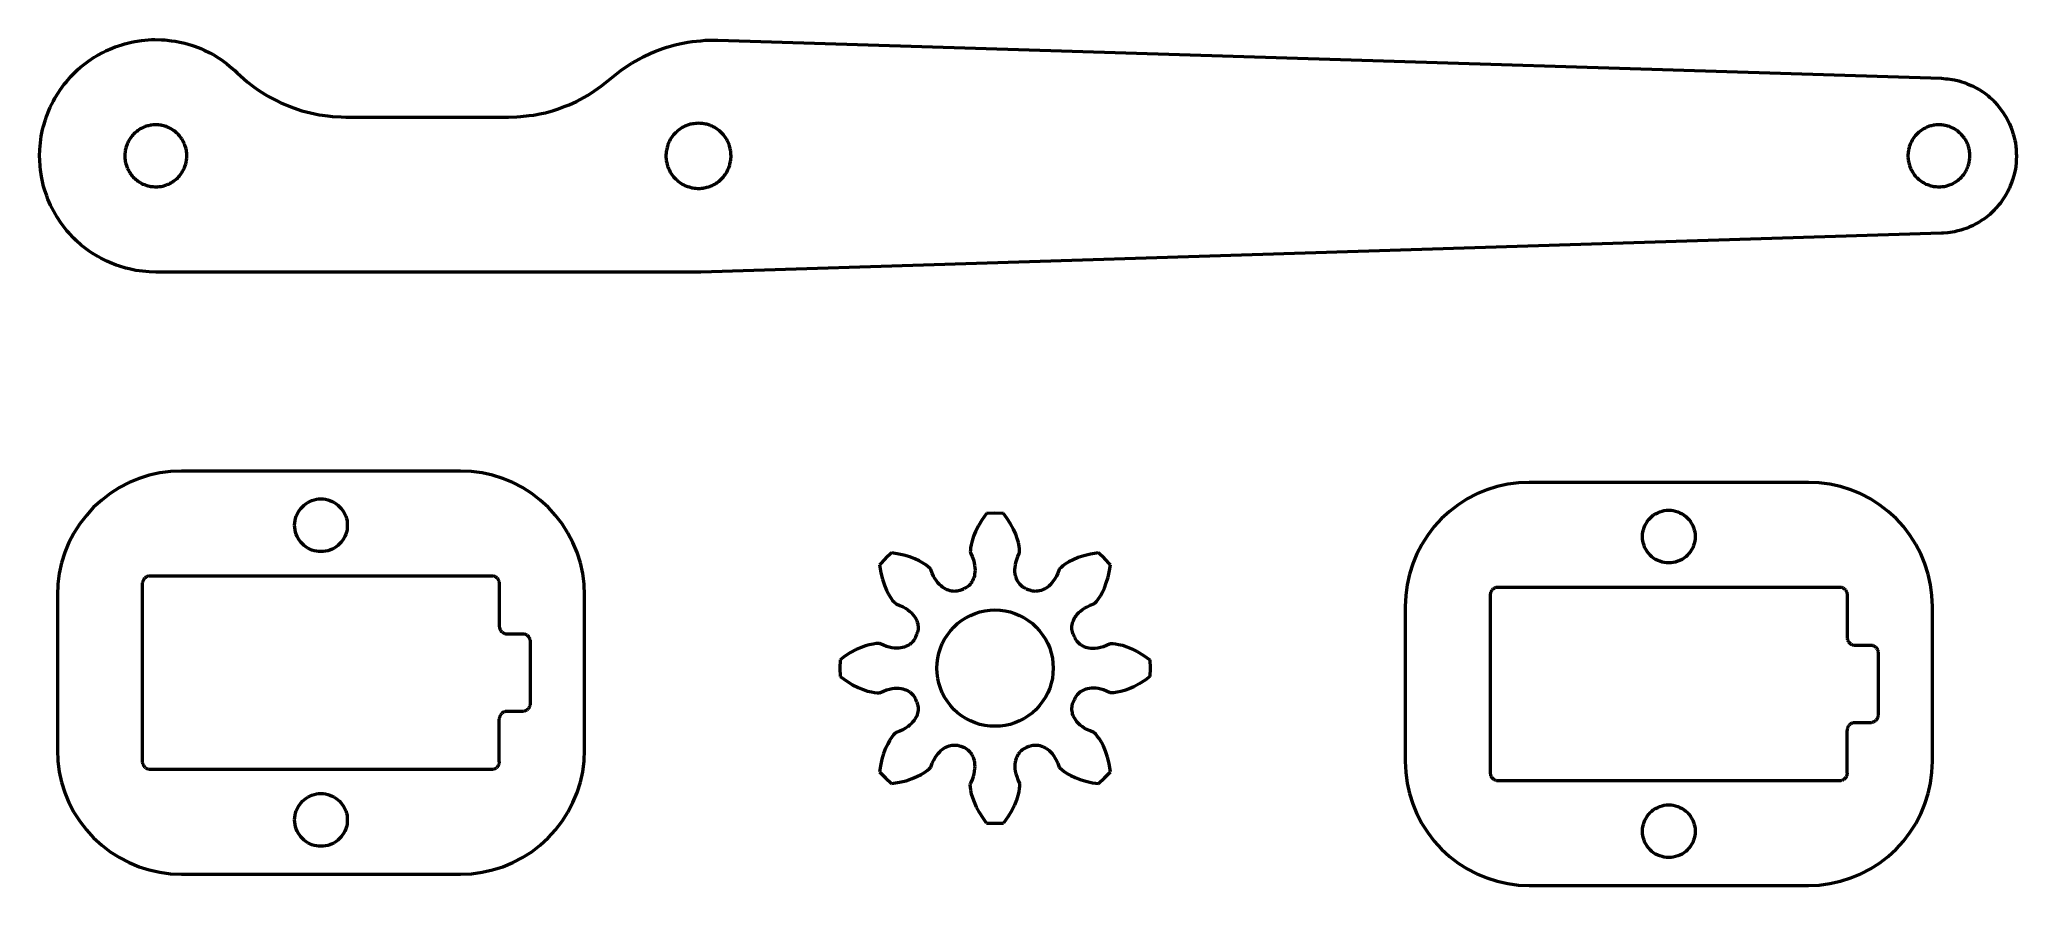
# Model space of a CAD drawing. Header units: millimetres. Extents: x 85 to 212, y 78 to 132.
import ezdxf

# ---------------------------------------------------------------- set-up
doc = ezdxf.new("R2010")
doc.units = ezdxf.units.MM
doc.layers.add('Visible (ISO)', color=7, linetype='Continuous', lineweight=50)

msp = doc.modelspace()

# ---------------------------------------------------------------- linework, layer by layer
at = {"layer": 'Visible (ISO)'}
for p, q in [((88.46, 131.25), (88.84, 131.45)), ((88.84, 131.45), (89.03, 131.55)), ((89.03, 131.55), (89.43, 131.72)), ((89.43, 131.72), (89.63, 131.81)), ((89.63, 131.81), (90.05, 131.94)), ((90.05, 131.94), (90.25, 132.01)), ((90.25, 132.01), (90.68, 132.1)), ((90.68, 132.1), (90.89, 132.15)), ((90.89, 132.15), (91.32, 132.21)), ((91.32, 132.21), (91.54, 132.24)), ((91.54, 132.24), (91.97, 132.27)), ((91.97, 132.27), (92.19, 132.28)), ((92.19, 132.28), (92.62, 132.26)), ((92.62, 132.26), (92.84, 132.25)), ((92.84, 132.25), (93.27, 132.2)), ((93.27, 132.2), (93.49, 132.17)), ((93.49, 132.17), (93.91, 132.08)), ((93.91, 132.08), (94.13, 132.04)), ((94.13, 132.04), (94.54, 131.91)), ((94.54, 131.91), (94.75, 131.85)), ((94.75, 131.85), (95.15, 131.69)), ((95.15, 131.69), (95.36, 131.6)), ((95.36, 131.6), (95.74, 131.41)), ((95.74, 131.41), (95.94, 131.31)), ((123.67, 131.16), (124.17, 131.39)), ((124.17, 131.39), (124.43, 131.51)), ((124.43, 131.51), (124.95, 131.69)), ((124.95, 131.69), (125.21, 131.79)), ((125.21, 131.79), (125.75, 131.93)), ((125.75, 131.93), (126.02, 132)), ((126.02, 132), (126.57, 132.1)), ((126.57, 132.1), (126.84, 132.15)), ((126.84, 132.15), (127.39, 132.2)), ((127.39, 132.2), (127.67, 132.23)), ((127.67, 132.23), (128.23, 132.24)), ((128.23, 132.24), (128.5, 132.24)), ((128.5, 132.24), (154.8, 131.42)), ((154.8, 131.42), (207.41, 129.78)), ((86.91, 130.05), (87.23, 130.34)), ((87.23, 130.34), (87.39, 130.49)), ((87.39, 130.49), (87.74, 130.76)), ((87.74, 130.76), (87.91, 130.89)), ((87.91, 130.89), (88.27, 131.13)), ((88.27, 131.13), (88.46, 131.25)), ((95.94, 131.31), (96.31, 131.08)), ((96.31, 131.08), (96.49, 130.96)), ((96.49, 130.96), (96.84, 130.7)), ((96.84, 130.7), (97.01, 130.57)), ((97.01, 130.57), (97.34, 130.28)), ((97.34, 130.28), (97.5, 130.13)), ((97.5, 130.13), (97.93, 129.75)), ((121.6, 129.76), (122.03, 130.11)), ((122.03, 130.11), (122.25, 130.28)), ((122.25, 130.28), (122.71, 130.6)), ((122.71, 130.6), (122.94, 130.75)), ((122.94, 130.75), (123.42, 131.02)), ((123.42, 131.02), (123.67, 131.16)), ((85.73, 128.49), (85.97, 128.86)), ((85.97, 128.86), (86.08, 129.04)), ((86.08, 129.04), (86.34, 129.39)), ((86.34, 129.39), (86.48, 129.56)), ((86.48, 129.56), (86.77, 129.89)), ((86.77, 129.89), (86.91, 130.05)), ((97.93, 129.75), (98.14, 129.56)), ((98.14, 129.56), (98.6, 129.21)), ((98.6, 129.21), (98.83, 129.04)), ((98.83, 129.04), (99.31, 128.74)), ((120.08, 128.67), (120.32, 128.81)), ((120.32, 128.81), (120.76, 129.11)), ((120.76, 129.11), (120.98, 129.26)), ((120.98, 129.26), (121.39, 129.59)), ((121.39, 129.59), (121.6, 129.76)), ((207.41, 129.78), (207.69, 129.75)), ((207.69, 129.75), (207.83, 129.74)), ((207.83, 129.74), (208.11, 129.7)), ((208.11, 129.7), (208.25, 129.68)), ((208.25, 129.68), (208.53, 129.61)), ((208.53, 129.61), (208.67, 129.57)), ((208.67, 129.57), (208.94, 129.48)), ((208.94, 129.48), (209.07, 129.43)), ((209.07, 129.43), (209.33, 129.32)), ((209.33, 129.32), (209.46, 129.26)), ((209.46, 129.26), (209.71, 129.12)), ((209.71, 129.12), (209.84, 129.05)), ((209.84, 129.05), (210.08, 128.9)), ((210.08, 128.9), (210.2, 128.82)), ((210.2, 128.82), (210.42, 128.64)), ((85.19, 127.31), (85.35, 127.71)), ((85.35, 127.71), (85.44, 127.91)), ((85.44, 127.91), (85.64, 128.3)), ((85.64, 128.3), (85.73, 128.49)), ((99.31, 128.74), (99.56, 128.58)), ((99.56, 128.58), (100.07, 128.32)), ((100.07, 128.32), (100.32, 128.19)), ((100.32, 128.19), (100.85, 127.97)), ((100.85, 127.97), (101.12, 127.87)), ((101.12, 127.87), (101.67, 127.69)), ((101.67, 127.69), (101.94, 127.61)), ((101.94, 127.61), (102.5, 127.49)), ((116.6, 127.41), (117.12, 127.51)), ((117.12, 127.51), (117.38, 127.56)), ((117.38, 127.56), (117.89, 127.71)), ((117.89, 127.71), (118.15, 127.79)), ((118.15, 127.79), (118.65, 127.97)), ((118.65, 127.97), (118.9, 128.07)), ((118.9, 128.07), (119.38, 128.29)), ((119.38, 128.29), (119.62, 128.41)), ((119.62, 128.41), (120.08, 128.67)), ((210.42, 128.64), (210.53, 128.55)), ((210.53, 128.55), (210.74, 128.36)), ((210.74, 128.36), (210.84, 128.26)), ((210.84, 128.26), (211.03, 128.04)), ((211.03, 128.04), (211.12, 127.94)), ((211.12, 127.94), (211.29, 127.71)), ((211.29, 127.71), (211.38, 127.6)), ((211.38, 127.6), (211.53, 127.35)), ((84.86, 126.05), (84.95, 126.47)), ((84.95, 126.47), (85, 126.68)), ((85, 126.68), (85.13, 127.1)), ((85.13, 127.1), (85.19, 127.31)), ((90.88, 126.24), (90.84, 126.19)), ((90.96, 126.31), (90.88, 126.24)), ((91.02, 126.35), (90.96, 126.31)), ((91.1, 126.42), (91.02, 126.35)), ((91.16, 126.45), (91.1, 126.42)), ((91.25, 126.51), (91.16, 126.45)), ((91.31, 126.54), (91.25, 126.51)), ((91.4, 126.59), (91.31, 126.54)), ((91.47, 126.62), (91.4, 126.59)), ((91.57, 126.66), (91.47, 126.62)), ((91.63, 126.68), (91.57, 126.66)), ((91.73, 126.71), (91.63, 126.68)), ((91.8, 126.72), (91.73, 126.71)), ((91.9, 126.75), (91.8, 126.72)), ((91.97, 126.76), (91.9, 126.75)), ((92.08, 126.77), (91.97, 126.76)), ((92.14, 126.77), (92.08, 126.77)), ((92.25, 126.78), (92.14, 126.77)), ((92.32, 126.77), (92.25, 126.78)), ((92.42, 126.77), (92.32, 126.77)), ((92.49, 126.76), (92.42, 126.77)), ((92.6, 126.75), (92.49, 126.76)), ((92.66, 126.73), (92.6, 126.75)), ((92.77, 126.71), (92.66, 126.73)), ((92.83, 126.69), (92.77, 126.71)), ((92.93, 126.66), (92.83, 126.69)), ((92.99, 126.63), (92.93, 126.66)), ((93.1, 126.59), (92.99, 126.63)), ((93.15, 126.56), (93.1, 126.59)), ((93.25, 126.51), (93.15, 126.56)), ((93.31, 126.47), (93.25, 126.51)), ((93.4, 126.42), (93.31, 126.47)), ((93.45, 126.38), (93.4, 126.42)), ((93.54, 126.31), (93.45, 126.38)), ((93.58, 126.27), (93.54, 126.31)), ((93.66, 126.19), (93.58, 126.27)), ((102.5, 127.49), (102.78, 127.43)), ((102.78, 127.43), (103.35, 127.35)), ((103.35, 127.35), (103.64, 127.31)), ((103.64, 127.31), (104.21, 127.29)), ((104.21, 127.29), (104.5, 127.28)), ((104.5, 127.28), (108, 127.28)), ((108, 127.28), (115, 127.28)), ((115, 127.28), (115.54, 127.3)), ((115.54, 127.3), (115.8, 127.31)), ((115.8, 127.31), (116.33, 127.37)), ((116.33, 127.37), (116.6, 127.41)), ((125.77, 126.26), (125.69, 126.18)), ((125.82, 126.31), (125.77, 126.26)), ((125.9, 126.39), (125.82, 126.31)), ((125.95, 126.43), (125.9, 126.39)), ((126.05, 126.5), (125.95, 126.43)), ((126.1, 126.53), (126.05, 126.5)), ((126.2, 126.6), (126.1, 126.53)), ((126.26, 126.63), (126.2, 126.6)), ((126.36, 126.68), (126.26, 126.63)), ((126.43, 126.71), (126.36, 126.68)), ((126.53, 126.75), (126.43, 126.71)), ((126.6, 126.77), (126.53, 126.75)), ((126.71, 126.81), (126.6, 126.77)), ((126.77, 126.82), (126.71, 126.81)), ((126.89, 126.85), (126.77, 126.82)), ((126.95, 126.85), (126.89, 126.85)), ((127.07, 126.87), (126.95, 126.85)), ((127.14, 126.87), (127.07, 126.87)), ((127.25, 126.88), (127.14, 126.87)), ((127.32, 126.87), (127.25, 126.88)), ((127.43, 126.87), (127.32, 126.87)), ((127.5, 126.86), (127.43, 126.87)), ((127.61, 126.85), (127.5, 126.86)), ((127.68, 126.83), (127.61, 126.85)), ((127.79, 126.81), (127.68, 126.83)), ((127.86, 126.79), (127.79, 126.81)), ((127.97, 126.75), (127.86, 126.79)), ((128.03, 126.72), (127.97, 126.75)), ((128.14, 126.68), (128.03, 126.72)), ((128.2, 126.65), (128.14, 126.68)), ((128.3, 126.6), (128.2, 126.65)), ((128.36, 126.56), (128.3, 126.6)), ((128.45, 126.5), (128.36, 126.56)), ((128.51, 126.46), (128.45, 126.5)), ((128.6, 126.39), (128.51, 126.46)), ((128.65, 126.34), (128.6, 126.39)), ((128.73, 126.26), (128.65, 126.34)), ((128.78, 126.21), (128.73, 126.26)), ((205.88, 126.24), (205.84, 126.19)), ((205.96, 126.31), (205.88, 126.24)), ((206.02, 126.35), (205.96, 126.31)), ((206.1, 126.42), (206.02, 126.35)), ((206.16, 126.45), (206.1, 126.42)), ((206.25, 126.51), (206.16, 126.45)), ((206.31, 126.54), (206.25, 126.51)), ((206.4, 126.59), (206.31, 126.54)), ((206.47, 126.62), (206.4, 126.59)), ((206.57, 126.66), (206.47, 126.62)), ((206.63, 126.68), (206.57, 126.66)), ((206.73, 126.71), (206.63, 126.68)), ((206.8, 126.72), (206.73, 126.71)), ((206.9, 126.75), (206.8, 126.72)), ((206.97, 126.76), (206.9, 126.75)), ((207.08, 126.77), (206.97, 126.76)), ((207.14, 126.77), (207.08, 126.77)), ((207.25, 126.78), (207.14, 126.77)), ((207.32, 126.77), (207.25, 126.78)), ((207.42, 126.77), (207.32, 126.77)), ((207.49, 126.76), (207.42, 126.77)), ((207.6, 126.75), (207.49, 126.76)), ((207.66, 126.73), (207.6, 126.75)), ((207.77, 126.71), (207.66, 126.73)), ((207.83, 126.69), (207.77, 126.71)), ((207.93, 126.66), (207.83, 126.69)), ((207.99, 126.63), (207.93, 126.66)), ((208.1, 126.59), (207.99, 126.63)), ((208.15, 126.56), (208.1, 126.59)), ((208.25, 126.51), (208.15, 126.56)), ((208.31, 126.47), (208.25, 126.51)), ((208.4, 126.42), (208.31, 126.47)), ((208.45, 126.38), (208.4, 126.42)), ((208.54, 126.31), (208.45, 126.38)), ((208.58, 126.27), (208.54, 126.31)), ((208.66, 126.19), (208.58, 126.27)), ((211.53, 127.35), (211.61, 127.23)), ((211.61, 127.23), (211.74, 126.98)), ((211.74, 126.98), (211.8, 126.85)), ((211.8, 126.85), (211.91, 126.59)), ((211.91, 126.59), (211.96, 126.46)), ((211.96, 126.46), (212.04, 126.18)), ((84.75, 124.75), (84.77, 125.18)), ((84.77, 125.18), (84.78, 125.4)), ((84.78, 125.4), (84.83, 125.83)), ((84.83, 125.83), (84.86, 126.05)), ((90.26, 124.95), (90.25, 124.84)), ((90.27, 125.02), (90.26, 124.95)), ((90.28, 125.12), (90.27, 125.02)), ((90.29, 125.19), (90.28, 125.12)), ((90.32, 125.3), (90.29, 125.19)), ((90.34, 125.36), (90.32, 125.3)), ((90.37, 125.46), (90.34, 125.36)), ((90.4, 125.52), (90.37, 125.46)), ((90.44, 125.62), (90.4, 125.52)), ((90.47, 125.68), (90.44, 125.62)), ((90.52, 125.78), (90.47, 125.68)), ((90.55, 125.83), (90.52, 125.78)), ((90.61, 125.92), (90.55, 125.83)), ((90.65, 125.98), (90.61, 125.92)), ((90.72, 126.06), (90.65, 125.98)), ((90.76, 126.11), (90.72, 126.06)), ((90.84, 126.19), (90.76, 126.11)), ((93.71, 126.14), (93.66, 126.19)), ((93.78, 126.06), (93.71, 126.14)), ((93.82, 126.01), (93.78, 126.06)), ((93.89, 125.92), (93.82, 126.01)), ((93.92, 125.87), (93.89, 125.92)), ((93.98, 125.78), (93.92, 125.87)), ((94.01, 125.72), (93.98, 125.78)), ((94.06, 125.62), (94.01, 125.72)), ((94.09, 125.56), (94.06, 125.62)), ((94.13, 125.46), (94.09, 125.56)), ((94.15, 125.4), (94.13, 125.46)), ((94.18, 125.3), (94.15, 125.4)), ((94.2, 125.23), (94.18, 125.3)), ((94.22, 125.12), (94.2, 125.23)), ((94.23, 125.06), (94.22, 125.12)), ((94.24, 124.95), (94.23, 125.06)), ((94.25, 124.89), (94.24, 124.95)), ((125.16, 124.96), (125.15, 124.85)), ((125.17, 125.03), (125.16, 124.96)), ((125.18, 125.14), (125.17, 125.03)), ((125.2, 125.21), (125.18, 125.14)), ((125.22, 125.32), (125.2, 125.21)), ((125.24, 125.39), (125.22, 125.32)), ((125.28, 125.5), (125.24, 125.39)), ((125.3, 125.56), (125.28, 125.5)), ((125.35, 125.67), (125.3, 125.56)), ((125.38, 125.73), (125.35, 125.67)), ((125.43, 125.83), (125.38, 125.73)), ((125.47, 125.89), (125.43, 125.83)), ((125.53, 125.98), (125.47, 125.89)), ((125.57, 126.04), (125.53, 125.98)), ((125.64, 126.13), (125.57, 126.04)), ((125.69, 126.18), (125.64, 126.13)), ((128.86, 126.13), (128.78, 126.21)), ((128.9, 126.07), (128.86, 126.13)), ((128.97, 125.98), (128.9, 126.07)), ((129.01, 125.92), (128.97, 125.98)), ((129.07, 125.83), (129.01, 125.92)), ((129.1, 125.77), (129.07, 125.83)), ((129.15, 125.67), (129.1, 125.77)), ((129.18, 125.6), (129.15, 125.67)), ((129.22, 125.5), (129.18, 125.6)), ((129.24, 125.43), (129.22, 125.5)), ((129.28, 125.32), (129.24, 125.43)), ((129.29, 125.25), (129.28, 125.32)), ((129.32, 125.14), (129.29, 125.25)), ((129.33, 125.07), (129.32, 125.14)), ((129.34, 124.96), (129.33, 125.07)), ((129.34, 124.89), (129.34, 124.96)), ((205.26, 124.95), (205.25, 124.84)), ((205.27, 125.02), (205.26, 124.95)), ((205.28, 125.12), (205.27, 125.02)), ((205.29, 125.19), (205.28, 125.12)), ((205.32, 125.3), (205.29, 125.19)), ((205.34, 125.36), (205.32, 125.3)), ((205.37, 125.46), (205.34, 125.36)), ((205.4, 125.52), (205.37, 125.46)), ((205.44, 125.62), (205.4, 125.52)), ((205.47, 125.68), (205.44, 125.62)), ((205.52, 125.78), (205.47, 125.68)), ((205.55, 125.83), (205.52, 125.78)), ((205.61, 125.92), (205.55, 125.83)), ((205.65, 125.98), (205.61, 125.92)), ((205.72, 126.06), (205.65, 125.98)), ((205.76, 126.11), (205.72, 126.06)), ((205.84, 126.19), (205.76, 126.11)), ((208.71, 126.14), (208.66, 126.19)), ((208.78, 126.06), (208.71, 126.14)), ((208.82, 126.01), (208.78, 126.06)), ((208.89, 125.92), (208.82, 126.01)), ((208.92, 125.87), (208.89, 125.92)), ((208.98, 125.78), (208.92, 125.87)), ((209.01, 125.72), (208.98, 125.78)), ((209.06, 125.62), (209.01, 125.72)), ((209.09, 125.56), (209.06, 125.62)), ((209.13, 125.46), (209.09, 125.56)), ((209.15, 125.4), (209.13, 125.46)), ((209.18, 125.3), (209.15, 125.4)), ((209.2, 125.23), (209.18, 125.3)), ((209.22, 125.12), (209.2, 125.23)), ((209.23, 125.06), (209.22, 125.12)), ((209.24, 124.95), (209.23, 125.06)), ((209.25, 124.89), (209.24, 124.95)), ((212.04, 126.18), (212.09, 126.05)), ((212.09, 126.05), (212.15, 125.77)), ((212.15, 125.77), (212.18, 125.63)), ((212.18, 125.63), (212.21, 125.35)), ((212.21, 125.35), (212.23, 125.2)), ((212.23, 125.2), (212.24, 124.92)), ((84.76, 124.53), (84.75, 124.75)), ((84.78, 124.1), (84.76, 124.53)), ((84.81, 123.88), (84.78, 124.1)), ((84.87, 123.45), (84.81, 123.88)), ((90.25, 124.84), (90.25, 124.78)), ((90.25, 124.78), (90.25, 124.67)), ((90.25, 124.67), (90.26, 124.6)), ((90.26, 124.6), (90.27, 124.5)), ((90.27, 124.5), (90.28, 124.43)), ((90.28, 124.43), (90.3, 124.32)), ((90.3, 124.32), (90.32, 124.26)), ((90.32, 124.26), (90.35, 124.16)), ((90.35, 124.16), (90.37, 124.09)), ((90.37, 124.09), (90.41, 123.99)), ((90.41, 123.99), (90.44, 123.93)), ((90.44, 123.93), (90.49, 123.84)), ((90.49, 123.84), (90.52, 123.78)), ((90.52, 123.78), (90.58, 123.69)), ((90.58, 123.69), (90.61, 123.63)), ((93.89, 123.63), (93.95, 123.72)), ((93.95, 123.72), (93.98, 123.78)), ((93.98, 123.78), (94.03, 123.87)), ((94.03, 123.87), (94.06, 123.93)), ((94.06, 123.93), (94.1, 124.03)), ((94.1, 124.03), (94.13, 124.09)), ((94.13, 124.09), (94.16, 124.2)), ((94.16, 124.2), (94.18, 124.26)), ((94.18, 124.26), (94.21, 124.37)), ((94.21, 124.37), (94.22, 124.43)), ((94.22, 124.43), (94.23, 124.54)), ((94.23, 124.54), (94.24, 124.6)), ((94.24, 124.6), (94.25, 124.71)), ((94.25, 124.78), (94.25, 124.89)), ((94.25, 124.71), (94.25, 124.78)), ((125.15, 124.85), (125.15, 124.78)), ((125.15, 124.78), (125.15, 124.66)), ((125.15, 124.66), (125.16, 124.59)), ((125.16, 124.59), (125.17, 124.48)), ((125.17, 124.48), (125.18, 124.41)), ((125.18, 124.41), (125.21, 124.3)), ((125.21, 124.3), (125.22, 124.23)), ((125.22, 124.23), (125.26, 124.12)), ((125.26, 124.12), (125.28, 124.06)), ((125.28, 124.06), (125.32, 123.95)), ((125.32, 123.95), (125.35, 123.89)), ((125.35, 123.89), (125.4, 123.79)), ((125.4, 123.79), (125.43, 123.73)), ((125.43, 123.73), (125.49, 123.63)), ((129.03, 123.67), (129.07, 123.73)), ((129.07, 123.73), (129.12, 123.83)), ((129.12, 123.83), (129.15, 123.89)), ((129.15, 123.89), (129.2, 124)), ((129.2, 124), (129.22, 124.06)), ((129.22, 124.06), (129.26, 124.17)), ((129.26, 124.17), (129.28, 124.23)), ((129.28, 124.23), (129.3, 124.35)), ((129.3, 124.35), (129.32, 124.41)), ((129.32, 124.41), (129.33, 124.53)), ((129.33, 124.53), (129.34, 124.59)), ((129.35, 124.78), (129.34, 124.89)), ((129.34, 124.59), (129.35, 124.71)), ((129.35, 124.71), (129.35, 124.78)), ((205.25, 124.84), (205.25, 124.78)), ((205.25, 124.78), (205.25, 124.67)), ((205.25, 124.67), (205.26, 124.6)), ((205.26, 124.6), (205.27, 124.5)), ((205.27, 124.5), (205.28, 124.43)), ((205.28, 124.43), (205.3, 124.32)), ((205.3, 124.32), (205.32, 124.26)), ((205.32, 124.26), (205.35, 124.16)), ((205.35, 124.16), (205.37, 124.09)), ((205.37, 124.09), (205.41, 123.99)), ((205.41, 123.99), (205.44, 123.93)), ((205.44, 123.93), (205.49, 123.84)), ((205.49, 123.84), (205.52, 123.78)), ((205.52, 123.78), (205.58, 123.69)), ((205.58, 123.69), (205.61, 123.63)), ((208.89, 123.63), (208.95, 123.72)), ((208.95, 123.72), (208.98, 123.78)), ((208.98, 123.78), (209.03, 123.87)), ((209.03, 123.87), (209.06, 123.93)), ((209.06, 123.93), (209.1, 124.03)), ((209.1, 124.03), (209.13, 124.09)), ((209.13, 124.09), (209.16, 124.2)), ((209.16, 124.2), (209.18, 124.26)), ((209.18, 124.26), (209.21, 124.37)), ((209.21, 124.37), (209.22, 124.43)), ((209.22, 124.43), (209.23, 124.54)), ((209.23, 124.54), (209.24, 124.6)), ((209.24, 124.6), (209.25, 124.71)), ((209.25, 124.78), (209.25, 124.89)), ((209.25, 124.71), (209.25, 124.78)), ((212.18, 123.93), (212.12, 123.65)), ((212.2, 124.07), (212.18, 123.93)), ((212.23, 124.35), (212.2, 124.07)), ((212.24, 124.49), (212.23, 124.35)), ((212.24, 124.92), (212.25, 124.78)), ((212.25, 124.78), (212.24, 124.49)), ((84.92, 123.24), (84.87, 123.45)), ((85.01, 122.81), (84.92, 123.24)), ((85.08, 122.6), (85.01, 122.81)), ((85.21, 122.19), (85.08, 122.6)), ((90.61, 123.63), (90.68, 123.54)), ((90.68, 123.54), (90.72, 123.49)), ((90.72, 123.49), (90.79, 123.41)), ((90.79, 123.41), (90.84, 123.36)), ((90.84, 123.36), (90.92, 123.29)), ((90.92, 123.29), (90.96, 123.25)), ((90.96, 123.25), (91.05, 123.18)), ((91.05, 123.18), (91.1, 123.14)), ((91.1, 123.14), (91.19, 123.08)), ((91.19, 123.08), (91.25, 123.05)), ((91.25, 123.05), (91.35, 123)), ((91.35, 123), (91.4, 122.96)), ((91.4, 122.96), (91.51, 122.92)), ((91.51, 122.92), (91.57, 122.9)), ((91.57, 122.9), (91.67, 122.87)), ((91.67, 122.87), (91.73, 122.85)), ((91.73, 122.85), (91.84, 122.82)), ((91.84, 122.82), (91.9, 122.81)), ((91.9, 122.81), (92.01, 122.79)), ((92.01, 122.79), (92.08, 122.79)), ((92.08, 122.79), (92.18, 122.78)), ((92.18, 122.78), (92.25, 122.78)), ((92.25, 122.78), (92.36, 122.78)), ((92.36, 122.78), (92.42, 122.79)), ((92.42, 122.79), (92.53, 122.8)), ((92.53, 122.8), (92.6, 122.81)), ((92.6, 122.81), (92.7, 122.83)), ((92.7, 122.83), (92.77, 122.85)), ((92.77, 122.85), (92.87, 122.88)), ((92.87, 122.88), (92.93, 122.9)), ((92.93, 122.9), (93.03, 122.94)), ((93.03, 122.94), (93.1, 122.96)), ((93.1, 122.96), (93.19, 123.02)), ((93.19, 123.02), (93.25, 123.05)), ((93.25, 123.05), (93.34, 123.1)), ((93.34, 123.1), (93.4, 123.14)), ((93.4, 123.14), (93.48, 123.21)), ((93.48, 123.21), (93.54, 123.25)), ((93.54, 123.25), (93.62, 123.32)), ((93.62, 123.32), (93.66, 123.36)), ((93.66, 123.36), (93.74, 123.44)), ((93.74, 123.44), (93.78, 123.49)), ((93.78, 123.49), (93.85, 123.58)), ((93.85, 123.58), (93.89, 123.63)), ((125.49, 123.63), (125.53, 123.57)), ((125.53, 123.57), (125.6, 123.48)), ((125.6, 123.48), (125.64, 123.43)), ((125.64, 123.43), (125.72, 123.34)), ((125.72, 123.34), (125.77, 123.29)), ((125.77, 123.29), (125.85, 123.22)), ((125.85, 123.22), (125.9, 123.17)), ((125.9, 123.17), (125.99, 123.1)), ((125.99, 123.1), (126.05, 123.06)), ((126.05, 123.06), (126.14, 123)), ((126.14, 123), (126.2, 122.96)), ((126.2, 122.96), (126.3, 122.91)), ((126.3, 122.91), (126.36, 122.87)), ((126.36, 122.87), (126.47, 122.83)), ((126.47, 122.83), (126.53, 122.8)), ((126.53, 122.8), (126.64, 122.77)), ((126.64, 122.77), (126.71, 122.75)), ((126.71, 122.75), (126.82, 122.72)), ((126.82, 122.72), (126.89, 122.71)), ((126.89, 122.71), (127, 122.69)), ((127, 122.69), (127.07, 122.69)), ((127.07, 122.69), (127.18, 122.68)), ((127.18, 122.68), (127.25, 122.68)), ((127.25, 122.68), (127.36, 122.68)), ((127.36, 122.68), (127.43, 122.69)), ((127.43, 122.69), (127.55, 122.7)), ((127.55, 122.7), (127.61, 122.71)), ((127.61, 122.71), (127.73, 122.73)), ((127.73, 122.73), (127.79, 122.75)), ((127.79, 122.75), (127.9, 122.78)), ((127.9, 122.78), (127.97, 122.8)), ((127.97, 122.8), (128.07, 122.85)), ((128.07, 122.85), (128.14, 122.87)), ((128.14, 122.87), (128.24, 122.93)), ((128.24, 122.93), (128.3, 122.96)), ((128.3, 122.96), (128.4, 123.02)), ((128.4, 123.02), (128.45, 123.06)), ((128.45, 123.06), (128.55, 123.13)), ((128.55, 123.13), (128.6, 123.17)), ((128.6, 123.17), (128.68, 123.25)), ((128.68, 123.25), (128.73, 123.29)), ((128.73, 123.29), (128.81, 123.38)), ((128.81, 123.38), (128.86, 123.43)), ((128.86, 123.43), (128.93, 123.52)), ((128.93, 123.52), (128.97, 123.57)), ((128.97, 123.57), (129.03, 123.67)), ((205.61, 123.63), (205.68, 123.54)), ((205.68, 123.54), (205.72, 123.49)), ((205.72, 123.49), (205.79, 123.41)), ((205.79, 123.41), (205.84, 123.36)), ((205.84, 123.36), (205.92, 123.29)), ((205.92, 123.29), (205.96, 123.25)), ((205.96, 123.25), (206.05, 123.18)), ((206.05, 123.18), (206.1, 123.14)), ((206.1, 123.14), (206.19, 123.08)), ((206.19, 123.08), (206.25, 123.05)), ((206.25, 123.05), (206.35, 123)), ((206.35, 123), (206.4, 122.96)), ((206.4, 122.96), (206.51, 122.92)), ((206.51, 122.92), (206.57, 122.9)), ((206.57, 122.9), (206.67, 122.87)), ((206.67, 122.87), (206.73, 122.85)), ((206.73, 122.85), (206.84, 122.82)), ((206.84, 122.82), (206.9, 122.81)), ((206.9, 122.81), (207.01, 122.79)), ((207.01, 122.79), (207.08, 122.79)), ((207.08, 122.79), (207.18, 122.78)), ((207.18, 122.78), (207.25, 122.78)), ((207.25, 122.78), (207.36, 122.78)), ((207.36, 122.78), (207.42, 122.79)), ((207.42, 122.79), (207.53, 122.8)), ((207.53, 122.8), (207.6, 122.81)), ((207.6, 122.81), (207.7, 122.83)), ((207.7, 122.83), (207.77, 122.85)), ((207.77, 122.85), (207.87, 122.88)), ((207.87, 122.88), (207.93, 122.9)), ((207.93, 122.9), (208.03, 122.94)), ((208.03, 122.94), (208.1, 122.96)), ((208.1, 122.96), (208.19, 123.02)), ((208.19, 123.02), (208.25, 123.05)), ((208.25, 123.05), (208.34, 123.1)), ((208.34, 123.1), (208.4, 123.14)), ((208.4, 123.14), (208.48, 123.21)), ((208.48, 123.21), (208.54, 123.25)), ((208.54, 123.25), (208.62, 123.32)), ((208.62, 123.32), (208.66, 123.36)), ((208.66, 123.36), (208.74, 123.44)), ((208.74, 123.44), (208.78, 123.49)), ((208.78, 123.49), (208.85, 123.58)), ((208.85, 123.58), (208.89, 123.63)), ((211.67, 122.45), (211.61, 122.32)), ((211.8, 122.7), (211.67, 122.45)), ((211.85, 122.84), (211.8, 122.7)), ((211.96, 123.1), (211.85, 122.84)), ((212, 123.24), (211.96, 123.1)), ((212.09, 123.51), (212, 123.24)), ((212.12, 123.65), (212.09, 123.51)), ((85.29, 121.99), (85.21, 122.19)), ((85.46, 121.59), (85.29, 121.99)), ((85.56, 121.4), (85.46, 121.59)), ((85.77, 121.01), (85.56, 121.4)), ((210.84, 121.3), (210.63, 121.1)), ((210.93, 121.4), (210.84, 121.3)), ((211.12, 121.62), (210.93, 121.4)), ((211.21, 121.73), (211.12, 121.62)), ((211.38, 121.96), (211.21, 121.73)), ((211.46, 122.08), (211.38, 121.96)), ((211.61, 122.32), (211.46, 122.08)), ((85.88, 120.83), (85.77, 121.01)), ((86.12, 120.46), (85.88, 120.83)), ((86.25, 120.29), (86.12, 120.46)), ((86.52, 119.94), (86.25, 120.29)), ((86.66, 119.78), (86.52, 119.94)), ((208.25, 119.88), (207.97, 119.83)), ((208.39, 119.91), (208.25, 119.88)), ((208.67, 119.98), (208.39, 119.91)), ((208.8, 120.03), (208.67, 119.98)), ((209.07, 120.12), (208.8, 120.03)), ((209.2, 120.18), (209.07, 120.12)), ((209.46, 120.29), (209.2, 120.18)), ((209.59, 120.36), (209.46, 120.29)), ((209.84, 120.5), (209.59, 120.36)), ((209.96, 120.58), (209.84, 120.5)), ((210.2, 120.74), (209.96, 120.58)), ((210.31, 120.83), (210.2, 120.74)), ((210.53, 121), (210.31, 120.83)), ((210.63, 121.1), (210.53, 121)), ((86.96, 119.46), (86.66, 119.78)), ((87.12, 119.32), (86.96, 119.46)), ((87.44, 119.02), (87.12, 119.32)), ((87.61, 118.89), (87.44, 119.02)), ((87.96, 118.63), (87.61, 118.89)), ((88.14, 118.51), (87.96, 118.63)), ((180.74, 118.95), (127.41, 117.28)), ((207.41, 119.78), (180.74, 118.95)), ((207.55, 119.79), (207.41, 119.78)), ((207.83, 119.81), (207.55, 119.79)), ((207.97, 119.83), (207.83, 119.81)), ((88.51, 118.28), (88.14, 118.51)), ((88.7, 118.18), (88.51, 118.28)), ((89.09, 117.98), (88.7, 118.18)), ((89.29, 117.89), (89.09, 117.98)), ((89.69, 117.73), (89.29, 117.89)), ((89.9, 117.66), (89.69, 117.73)), ((90.31, 117.53), (89.9, 117.66)), ((90.53, 117.48), (90.31, 117.53)), ((90.95, 117.39), (90.53, 117.48)), ((91.17, 117.36), (90.95, 117.39)), ((91.6, 117.31), (91.17, 117.36)), ((91.82, 117.3), (91.6, 117.31)), ((92.25, 117.28), (91.82, 117.3)), ((115.48, 117.28), (92.25, 117.28)), ((127.09, 117.28), (115.48, 117.28)), ((127.2, 117.28), (127.09, 117.28)), ((127.41, 117.28), (127.2, 117.28)), ((89.9, 103.38), (89.31, 103.01)), ((90.52, 103.7), (89.9, 103.38)), ((91.17, 103.97), (90.52, 103.7)), ((91.83, 104.18), (91.17, 103.97)), ((92.51, 104.33), (91.83, 104.18)), ((93.2, 104.42), (92.51, 104.33)), ((93.9, 104.45), (93.2, 104.42)), ((111.9, 104.45), (93.9, 104.45)), ((112.6, 104.42), (111.9, 104.45)), ((113.29, 104.33), (112.6, 104.42)), ((113.97, 104.18), (113.29, 104.33)), ((114.64, 103.97), (113.97, 104.18)), ((115.28, 103.7), (114.64, 103.97)), ((115.9, 103.38), (115.28, 103.7)), ((116.49, 103.01), (115.9, 103.38)), ((178.76, 103.45), (178.09, 103.24)), ((179.44, 103.6), (178.76, 103.45)), ((180.13, 103.69), (179.44, 103.6)), ((180.83, 103.72), (180.13, 103.69)), ((198.83, 103.72), (180.83, 103.72)), ((199.53, 103.69), (198.83, 103.72)), ((200.22, 103.6), (199.53, 103.69)), ((200.9, 103.45), (200.22, 103.6)), ((201.57, 103.24), (200.9, 103.45)), ((88.24, 102.11), (87.77, 101.59)), ((88.76, 102.58), (88.24, 102.11)), ((89.31, 103.01), (88.76, 102.58)), ((101.51, 101.93), (101.6, 102.04)), ((101.6, 102.04), (101.7, 102.15)), ((101.7, 102.15), (101.81, 102.25)), ((101.81, 102.25), (101.93, 102.34)), ((101.93, 102.34), (102.05, 102.42)), ((102.05, 102.42), (102.18, 102.49)), ((102.18, 102.49), (102.32, 102.55)), ((102.32, 102.55), (102.46, 102.59)), ((102.46, 102.59), (102.61, 102.63)), ((102.61, 102.63), (102.75, 102.65)), ((102.75, 102.65), (102.9, 102.65)), ((102.9, 102.65), (103.05, 102.65)), ((103.05, 102.65), (103.2, 102.63)), ((103.2, 102.63), (103.34, 102.59)), ((103.34, 102.59), (103.48, 102.55)), ((103.48, 102.55), (103.62, 102.49)), ((103.62, 102.49), (103.75, 102.42)), ((103.75, 102.42), (103.88, 102.34)), ((103.88, 102.34), (103.99, 102.25)), ((103.99, 102.25), (104.1, 102.15)), ((104.1, 102.15), (104.2, 102.04)), ((104.2, 102.04), (104.29, 101.93)), ((117.04, 102.58), (116.49, 103.01)), ((117.56, 102.11), (117.04, 102.58)), ((118.03, 101.59), (117.56, 102.11)), ((176.24, 102.28), (175.69, 101.85)), ((176.83, 102.65), (176.24, 102.28)), ((177.45, 102.97), (176.83, 102.65)), ((178.09, 103.24), (177.45, 102.97)), ((202.21, 102.97), (201.57, 103.24)), ((202.83, 102.65), (202.21, 102.97)), ((203.42, 102.28), (202.83, 102.65)), ((203.97, 101.85), (203.42, 102.28)), ((87.35, 101.04), (86.97, 100.45)), ((87.77, 101.59), (87.35, 101.04)), ((101.2, 100.95), (101.21, 101.1)), ((101.21, 100.8), (101.2, 100.95)), ((101.21, 101.1), (101.23, 101.25)), ((101.23, 100.66), (101.21, 100.8)), ((101.23, 101.25), (101.26, 101.39)), ((101.26, 101.39), (101.3, 101.53)), ((101.3, 101.53), (101.36, 101.67)), ((101.36, 101.67), (101.43, 101.8)), ((101.43, 101.8), (101.51, 101.93)), ((104.29, 101.93), (104.37, 101.8)), ((104.37, 101.8), (104.44, 101.67)), ((104.44, 101.67), (104.5, 101.53)), ((104.5, 101.53), (104.54, 101.39)), ((104.54, 101.39), (104.58, 101.25)), ((104.58, 101.25), (104.6, 101.1)), ((104.6, 100.8), (104.58, 100.66)), ((104.6, 101.1), (104.6, 100.95)), ((104.6, 100.95), (104.6, 100.8)), ((118.45, 101.04), (118.03, 101.59)), ((118.83, 100.45), (118.45, 101.04)), ((145.3, 100.92), (145.12, 100.56)), ((145.52, 101.29), (145.3, 100.92)), ((145.83, 101.72), (145.52, 101.29)), ((146.37, 101.74), (145.83, 101.72)), ((146.91, 101.72), (146.37, 101.74)), ((147.14, 101.41), (146.91, 101.72)), ((147.38, 101.04), (147.14, 101.41)), ((147.56, 100.7), (147.38, 101.04)), ((174.7, 100.87), (174.28, 100.31)), ((175.17, 101.38), (174.7, 100.87)), ((175.69, 101.85), (175.17, 101.38)), ((188.19, 100.66), (188.23, 100.8)), ((188.23, 100.8), (188.29, 100.94)), ((188.29, 100.94), (188.36, 101.07)), ((188.36, 101.07), (188.44, 101.2)), ((188.44, 101.2), (188.53, 101.32)), ((188.53, 101.32), (188.63, 101.42)), ((188.63, 101.42), (188.74, 101.52)), ((188.74, 101.52), (188.85, 101.62)), ((188.85, 101.62), (188.98, 101.69)), ((188.98, 101.69), (189.11, 101.76)), ((189.11, 101.76), (189.25, 101.82)), ((189.25, 101.82), (189.39, 101.86)), ((189.39, 101.86), (189.53, 101.9)), ((189.53, 101.9), (189.68, 101.92)), ((189.68, 101.92), (189.83, 101.92)), ((189.83, 101.92), (189.98, 101.92)), ((189.98, 101.92), (190.12, 101.9)), ((190.12, 101.9), (190.27, 101.86)), ((190.27, 101.86), (190.41, 101.82)), ((190.41, 101.82), (190.55, 101.76)), ((190.55, 101.76), (190.68, 101.69)), ((190.68, 101.69), (190.8, 101.62)), ((190.8, 101.62), (190.92, 101.52)), ((190.92, 101.52), (191.03, 101.42)), ((191.03, 101.42), (191.13, 101.32)), ((191.13, 101.32), (191.22, 101.2)), ((191.22, 101.2), (191.3, 101.07)), ((191.3, 101.07), (191.37, 100.94)), ((191.37, 100.94), (191.43, 100.8)), ((191.43, 100.8), (191.47, 100.66)), ((204.49, 101.38), (203.97, 101.85)), ((204.96, 100.87), (204.49, 101.38)), ((205.38, 100.31), (204.96, 100.87)), ((86.65, 99.83), (86.38, 99.19)), ((86.97, 100.45), (86.65, 99.83)), ((101.26, 100.51), (101.23, 100.66)), ((101.3, 100.37), (101.26, 100.51)), ((101.36, 100.23), (101.3, 100.37)), ((101.43, 100.1), (101.36, 100.23)), ((101.51, 99.98), (101.43, 100.1)), ((101.6, 99.86), (101.51, 99.98)), ((101.7, 99.75), (101.6, 99.86)), ((101.81, 99.65), (101.7, 99.75)), ((101.93, 99.56), (101.81, 99.65)), ((102.05, 99.48), (101.93, 99.56)), ((102.18, 99.41), (102.05, 99.48)), ((103.75, 99.48), (103.62, 99.41)), ((103.88, 99.56), (103.75, 99.48)), ((103.99, 99.65), (103.88, 99.56)), ((104.1, 99.75), (103.99, 99.65)), ((104.2, 99.86), (104.1, 99.75)), ((104.29, 99.98), (104.2, 99.86)), ((104.37, 100.1), (104.29, 99.98)), ((104.44, 100.23), (104.37, 100.1)), ((104.5, 100.37), (104.44, 100.23)), ((104.54, 100.51), (104.5, 100.37)), ((104.58, 100.66), (104.54, 100.51)), ((119.15, 99.83), (118.83, 100.45)), ((119.42, 99.19), (119.15, 99.83)), ((144.8, 99.5), (144.79, 99.34)), ((144.83, 99.7), (144.8, 99.5)), ((144.89, 99.95), (144.83, 99.7)), ((144.99, 100.24), (144.89, 99.95)), ((145.12, 100.56), (144.99, 100.24)), ((147.71, 100.38), (147.56, 100.7)), ((147.81, 100.09), (147.71, 100.38)), ((147.88, 99.85), (147.81, 100.09)), ((147.93, 99.6), (147.88, 99.85)), ((147.95, 99.4), (147.93, 99.6)), ((173.9, 99.72), (173.58, 99.1)), ((174.28, 100.31), (173.9, 99.72)), ((188.13, 100.22), (188.14, 100.37)), ((188.14, 100.07), (188.13, 100.22)), ((188.14, 100.37), (188.16, 100.52)), ((188.16, 99.93), (188.14, 100.07)), ((188.16, 100.52), (188.19, 100.66)), ((188.19, 99.78), (188.16, 99.93)), ((188.23, 99.64), (188.19, 99.78)), ((188.29, 99.5), (188.23, 99.64)), ((188.36, 99.37), (188.29, 99.5)), ((191.37, 99.5), (191.3, 99.37)), ((191.43, 99.64), (191.37, 99.5)), ((191.47, 99.78), (191.43, 99.64)), ((191.47, 100.66), (191.5, 100.52)), ((191.5, 99.93), (191.47, 99.78)), ((191.5, 100.52), (191.52, 100.37)), ((191.52, 100.07), (191.5, 99.93)), ((191.52, 100.37), (191.53, 100.22)), ((191.53, 100.22), (191.52, 100.07)), ((205.76, 99.72), (205.38, 100.31)), ((206.08, 99.1), (205.76, 99.72)), ((86.17, 98.52), (86.02, 97.84)), ((86.38, 99.19), (86.17, 98.52)), ((102.32, 99.35), (102.18, 99.41)), ((102.46, 99.31), (102.32, 99.35)), ((102.61, 99.28), (102.46, 99.31)), ((102.75, 99.26), (102.61, 99.28)), ((102.9, 99.25), (102.75, 99.26)), ((103.05, 99.26), (102.9, 99.25)), ((103.2, 99.28), (103.05, 99.26)), ((103.34, 99.31), (103.2, 99.28)), ((103.48, 99.35), (103.34, 99.31)), ((103.62, 99.41), (103.48, 99.35)), ((119.63, 98.52), (119.42, 99.19)), ((119.78, 97.84), (119.63, 98.52)), ((139.3, 98.81), (138.93, 98.41)), ((138.93, 98.41), (139.01, 97.89)), ((139.69, 99.18), (139.3, 98.81)), ((140.07, 99.12), (139.69, 99.18)), ((140.5, 99.03), (140.07, 99.12)), ((140.88, 98.91), (140.5, 99.03)), ((141.2, 98.79), (140.88, 98.91)), ((141.48, 98.66), (141.2, 98.79)), ((141.7, 98.54), (141.48, 98.66)), ((141.91, 98.4), (141.7, 98.54)), ((142.07, 98.28), (141.91, 98.4)), ((142.18, 98.17), (142.07, 98.28)), ((144.79, 99.34), (144.78, 99.25)), ((144.78, 99.25), (144.79, 99.17)), ((144.79, 99.17), (144.9, 98.93)), ((144.9, 98.93), (144.98, 98.73)), ((144.98, 98.73), (145.03, 98.54)), ((145.03, 98.54), (145.06, 98.37)), ((145.06, 98.37), (145.08, 98.21)), ((145.08, 98.21), (145.09, 98.06)), ((147.66, 98.09), (147.67, 98.23)), ((147.67, 98.23), (147.69, 98.39)), ((147.69, 98.39), (147.72, 98.56)), ((147.72, 98.56), (147.77, 98.74)), ((147.77, 98.74), (147.85, 98.94)), ((147.85, 98.94), (147.96, 99.17)), ((147.96, 99.25), (147.95, 99.4)), ((147.96, 99.17), (147.96, 99.25)), ((150.63, 98.23), (150.56, 98.17)), ((150.75, 98.34), (150.63, 98.23)), ((150.92, 98.46), (150.75, 98.34)), ((151.14, 98.59), (150.92, 98.46)), ((151.41, 98.73), (151.14, 98.59)), ((151.73, 98.87), (151.41, 98.73)), ((152.1, 98.99), (151.73, 98.87)), ((152.53, 99.09), (152.1, 98.99)), ((153.05, 99.18), (152.53, 99.09)), ((153.44, 98.81), (153.05, 99.18)), ((153.82, 98.41), (153.44, 98.81)), ((153.76, 98.03), (153.82, 98.41)), ((173.31, 98.46), (173.1, 97.79)), ((173.58, 99.1), (173.31, 98.46)), ((188.44, 99.25), (188.36, 99.37)), ((188.53, 99.13), (188.44, 99.25)), ((188.63, 99.02), (188.53, 99.13)), ((188.74, 98.92), (188.63, 99.02)), ((188.85, 98.83), (188.74, 98.92)), ((188.98, 98.75), (188.85, 98.83)), ((189.11, 98.68), (188.98, 98.75)), ((189.25, 98.63), (189.11, 98.68)), ((189.39, 98.58), (189.25, 98.63)), ((189.53, 98.55), (189.39, 98.58)), ((189.68, 98.53), (189.53, 98.55)), ((189.83, 98.52), (189.68, 98.53)), ((189.98, 98.53), (189.83, 98.52)), ((190.12, 98.55), (189.98, 98.53)), ((190.27, 98.58), (190.12, 98.55)), ((190.41, 98.63), (190.27, 98.58)), ((190.55, 98.68), (190.41, 98.63)), ((190.68, 98.75), (190.55, 98.68)), ((190.8, 98.83), (190.68, 98.75)), ((190.92, 98.92), (190.8, 98.83)), ((191.03, 99.02), (190.92, 98.92)), ((191.13, 99.13), (191.03, 99.02)), ((191.22, 99.25), (191.13, 99.13)), ((191.3, 99.37), (191.22, 99.25)), ((206.35, 98.46), (206.08, 99.1)), ((206.56, 97.79), (206.35, 98.46)), ((85.93, 97.15), (85.9, 96.45)), ((86.02, 97.84), (85.93, 97.15)), ((91.4, 97.25), (91.41, 97.29)), ((91.4, 97.2), (91.4, 97.25)), ((91.4, 85.7), (91.4, 97.2)), ((91.41, 97.29), (91.42, 97.33)), ((91.42, 97.33), (91.43, 97.37)), ((91.43, 97.37), (91.45, 97.41)), ((91.45, 97.41), (91.47, 97.45)), ((91.47, 97.45), (91.49, 97.49)), ((91.49, 97.49), (91.52, 97.52)), ((91.52, 97.52), (91.55, 97.56)), ((91.55, 97.56), (91.58, 97.59)), ((91.58, 97.59), (91.61, 97.61)), ((91.61, 97.61), (91.65, 97.64)), ((91.65, 97.64), (91.69, 97.66)), ((91.69, 97.66), (91.73, 97.67)), ((91.73, 97.67), (91.77, 97.69)), ((91.77, 97.69), (91.81, 97.69)), ((91.81, 97.69), (91.86, 97.7)), ((91.86, 97.7), (91.9, 97.7)), ((91.9, 97.7), (113.9, 97.7)), ((113.9, 97.7), (113.95, 97.7)), ((113.95, 97.7), (113.99, 97.69)), ((113.99, 97.69), (114.03, 97.69)), ((114.03, 97.69), (114.07, 97.67)), ((114.07, 97.67), (114.11, 97.66)), ((114.11, 97.66), (114.15, 97.64)), ((114.15, 97.64), (114.19, 97.61)), ((114.19, 97.61), (114.22, 97.59)), ((114.22, 97.59), (114.26, 97.56)), ((114.26, 97.56), (114.28, 97.52)), ((114.28, 97.52), (114.31, 97.49)), ((114.31, 97.49), (114.33, 97.45)), ((114.33, 97.45), (114.35, 97.41)), ((114.35, 97.41), (114.37, 97.37)), ((114.37, 97.37), (114.38, 97.33)), ((114.38, 97.33), (114.39, 97.29)), ((114.39, 97.29), (114.4, 97.25)), ((114.4, 97.25), (114.4, 97.2)), ((114.4, 97.2), (114.4, 94.45)), ((119.87, 97.15), (119.78, 97.84)), ((119.9, 96.45), (119.87, 97.15)), ((139.01, 97.89), (139.12, 97.47)), ((139.12, 97.47), (139.24, 97.09)), ((139.24, 97.09), (139.38, 96.77)), ((142.23, 98.11), (142.18, 98.17)), ((142.32, 97.87), (142.23, 98.11)), ((142.41, 97.68), (142.32, 97.87)), ((142.5, 97.51), (142.41, 97.68)), ((142.6, 97.37), (142.5, 97.51)), ((142.69, 97.24), (142.6, 97.37)), ((142.79, 97.14), (142.69, 97.24)), ((142.89, 97.04), (142.79, 97.14)), ((142.99, 96.96), (142.89, 97.04)), ((143.09, 96.89), (142.99, 96.96)), ((144.47, 96.91), (144.39, 96.87)), ((144.55, 96.95), (144.47, 96.91)), ((144.62, 97.01), (144.55, 96.95)), ((144.7, 97.07), (144.62, 97.01)), ((144.76, 97.14), (144.7, 97.07)), ((144.82, 97.21), (144.76, 97.14)), ((144.87, 97.28), (144.82, 97.21)), ((144.92, 97.37), (144.87, 97.28)), ((144.97, 97.47), (144.92, 97.37)), ((145.01, 97.57), (144.97, 97.47)), ((145.04, 97.68), (145.01, 97.57)), ((145.06, 97.79), (145.04, 97.68)), ((145.08, 97.93), (145.06, 97.79)), ((145.09, 98.06), (145.08, 97.93)), ((147.66, 97.95), (147.66, 98.09)), ((147.68, 97.82), (147.66, 97.95)), ((147.7, 97.7), (147.68, 97.82)), ((147.73, 97.6), (147.7, 97.7)), ((147.76, 97.5), (147.73, 97.6)), ((147.81, 97.4), (147.76, 97.5)), ((147.85, 97.32), (147.81, 97.4)), ((147.91, 97.23), (147.85, 97.32)), ((147.97, 97.16), (147.91, 97.23)), ((148.03, 97.09), (147.97, 97.16)), ((148.1, 97.03), (148.03, 97.09)), ((148.17, 96.97), (148.1, 97.03)), ((148.24, 96.93), (148.17, 96.97)), ((148.31, 96.89), (148.24, 96.93)), ((149.73, 96.94), (149.63, 96.88)), ((149.84, 97.03), (149.73, 96.94)), ((149.93, 97.12), (149.84, 97.03)), ((150.03, 97.23), (149.93, 97.12)), ((150.13, 97.35), (150.03, 97.23)), ((150.23, 97.5), (150.13, 97.35)), ((150.33, 97.67), (150.23, 97.5)), ((150.42, 97.86), (150.33, 97.67)), ((150.51, 98.11), (150.42, 97.86)), ((150.56, 98.17), (150.51, 98.11)), ((153.3, 96.63), (153.43, 96.9)), ((153.43, 96.9), (153.55, 97.23)), ((153.55, 97.23), (153.66, 97.61)), ((153.66, 97.61), (153.76, 98.03)), ((172.95, 97.11), (172.86, 96.42)), ((173.1, 97.79), (172.95, 97.11)), ((178.54, 96.88), (178.58, 96.91)), ((178.58, 96.91), (178.62, 96.93)), ((178.62, 96.93), (178.66, 96.94)), ((178.66, 96.94), (178.7, 96.96)), ((178.7, 96.96), (178.74, 96.97)), ((178.74, 96.97), (178.79, 96.97)), ((178.79, 96.97), (178.83, 96.97)), ((178.83, 96.97), (200.83, 96.97)), ((200.83, 96.97), (200.87, 96.97)), ((200.87, 96.97), (200.92, 96.97)), ((200.92, 96.97), (200.96, 96.96)), ((200.96, 96.96), (201, 96.94)), ((201, 96.94), (201.04, 96.93)), ((201.04, 96.93), (201.08, 96.91)), ((201.08, 96.91), (201.12, 96.88)), ((206.71, 97.11), (206.56, 97.79)), ((206.8, 96.42), (206.71, 97.11)), ((85.9, 96.45), (85.9, 86.45)), ((119.9, 86.45), (119.9, 96.45)), ((139.38, 96.77), (139.51, 96.5)), ((139.51, 96.5), (139.65, 96.28)), ((139.65, 96.28), (139.77, 96.11)), ((139.77, 96.11), (139.88, 95.99)), ((139.88, 95.99), (139.94, 95.92)), ((139.94, 95.92), (139.99, 95.88)), ((139.99, 95.88), (140.24, 95.78)), ((140.24, 95.78), (140.44, 95.69)), ((140.44, 95.69), (140.61, 95.6)), ((143.19, 96.84), (143.09, 96.89)), ((143.28, 96.79), (143.19, 96.84)), ((143.38, 96.76), (143.28, 96.79)), ((143.47, 96.73), (143.38, 96.76)), ((143.57, 96.71), (143.47, 96.73)), ((143.66, 96.7), (143.57, 96.71)), ((143.76, 96.69), (143.66, 96.7)), ((143.85, 96.7), (143.76, 96.69)), ((143.94, 96.71), (143.85, 96.7)), ((144.02, 96.73), (143.94, 96.71)), ((144.1, 96.75), (144.02, 96.73)), ((144.18, 96.78), (144.1, 96.75)), ((144.18, 96.78), (144.19, 96.78)), ((144.19, 96.78), (144.35, 96.85)), ((144.35, 96.85), (144.36, 96.85)), ((144.39, 96.87), (144.36, 96.85)), ((148.39, 96.85), (148.31, 96.89)), ((148.39, 96.85), (148.4, 96.85)), ((148.4, 96.85), (148.56, 96.78)), ((148.56, 96.78), (148.57, 96.78)), ((148.6, 96.76), (148.57, 96.78)), ((148.69, 96.74), (148.6, 96.76)), ((148.77, 96.71), (148.69, 96.74)), ((148.87, 96.7), (148.77, 96.71)), ((148.96, 96.69), (148.87, 96.7)), ((149.05, 96.7), (148.96, 96.69)), ((149.15, 96.7), (149.05, 96.7)), ((149.23, 96.72), (149.15, 96.7)), ((149.34, 96.75), (149.23, 96.72)), ((149.44, 96.78), (149.34, 96.75)), ((149.54, 96.83), (149.44, 96.78)), ((149.63, 96.88), (149.54, 96.83)), ((152.15, 95.61), (152.32, 95.7)), ((152.32, 95.7), (152.51, 95.79)), ((152.51, 95.79), (152.75, 95.88)), ((152.75, 95.88), (152.81, 95.92)), ((152.81, 95.92), (152.91, 96.04)), ((152.91, 96.04), (153.03, 96.19)), ((153.03, 96.19), (153.17, 96.41)), ((153.17, 96.41), (153.3, 96.63)), ((172.86, 96.42), (172.83, 95.72)), ((172.83, 95.72), (172.83, 85.72)), ((178.33, 96.52), (178.34, 96.56)), ((178.33, 96.47), (178.33, 96.52)), ((178.33, 84.97), (178.33, 96.47)), ((178.34, 96.56), (178.35, 96.6)), ((178.35, 96.6), (178.36, 96.64)), ((178.36, 96.64), (178.38, 96.68)), ((178.38, 96.68), (178.4, 96.72)), ((178.4, 96.72), (178.42, 96.76)), ((178.42, 96.76), (178.45, 96.79)), ((178.45, 96.79), (178.48, 96.83)), ((178.48, 96.83), (178.51, 96.86)), ((178.51, 96.86), (178.54, 96.88)), ((201.12, 96.88), (201.15, 96.86)), ((201.15, 96.86), (201.18, 96.83)), ((201.18, 96.83), (201.21, 96.79)), ((201.21, 96.79), (201.24, 96.76)), ((201.24, 96.76), (201.26, 96.72)), ((201.26, 96.72), (201.28, 96.68)), ((201.28, 96.68), (201.3, 96.64)), ((201.3, 96.64), (201.31, 96.6)), ((201.31, 96.6), (201.32, 96.56)), ((201.32, 96.56), (201.33, 96.52)), ((201.33, 96.52), (201.33, 96.47)), ((201.33, 96.47), (201.33, 93.72)), ((206.83, 95.72), (206.8, 96.42)), ((206.83, 85.72), (206.83, 95.72)), ((114.4, 94.45), (114.4, 94.41)), ((114.4, 94.41), (114.41, 94.37)), ((114.41, 94.37), (114.42, 94.32)), ((140.61, 95.6), (140.76, 95.5)), ((140.76, 95.5), (140.88, 95.4)), ((140.88, 95.4), (140.99, 95.3)), ((140.99, 95.3), (141.08, 95.2)), ((141.08, 95.2), (141.16, 95.09)), ((141.16, 95.09), (141.23, 95)), ((141.23, 95), (141.28, 94.9)), ((141.28, 94.9), (141.32, 94.8)), ((141.32, 94.8), (141.36, 94.7)), ((141.36, 94.7), (141.39, 94.6)), ((141.39, 94.6), (141.4, 94.51)), ((141.4, 94.51), (141.41, 94.42)), ((141.41, 94.42), (141.41, 94.32)), ((143.5, 94.15), (143.72, 94.39)), ((143.72, 94.39), (143.96, 94.61)), ((143.96, 94.61), (144.22, 94.81)), ((144.22, 94.81), (144.5, 94.98)), ((144.5, 94.98), (144.79, 95.13)), ((144.79, 95.13), (145.09, 95.26)), ((145.09, 95.26), (145.4, 95.36)), ((145.4, 95.36), (145.72, 95.43)), ((145.72, 95.43), (146.05, 95.47)), ((146.05, 95.47), (146.37, 95.49)), ((146.37, 95.49), (146.7, 95.47)), ((146.7, 95.47), (147.02, 95.43)), ((147.02, 95.43), (147.34, 95.36)), ((147.34, 95.36), (147.65, 95.26)), ((147.65, 95.26), (147.96, 95.13)), ((147.96, 95.13), (148.25, 94.98)), ((148.25, 94.98), (148.52, 94.81)), ((148.52, 94.81), (148.78, 94.61)), ((148.78, 94.61), (149.02, 94.39)), ((149.02, 94.39), (149.24, 94.15)), ((151.33, 94.44), (151.35, 94.54)), ((151.33, 94.35), (151.33, 94.44)), ((151.33, 94.26), (151.33, 94.35)), ((151.35, 94.54), (151.37, 94.63)), ((151.37, 94.63), (151.39, 94.73)), ((151.39, 94.73), (151.43, 94.82)), ((151.43, 94.82), (151.47, 94.92)), ((151.47, 94.92), (151.53, 95.02)), ((151.53, 95.02), (151.6, 95.12)), ((151.6, 95.12), (151.68, 95.22)), ((151.68, 95.22), (151.77, 95.32)), ((151.77, 95.32), (151.88, 95.41)), ((151.88, 95.41), (152.01, 95.51)), ((152.01, 95.51), (152.15, 95.61)), ((114.42, 94.32), (114.43, 94.28)), ((114.43, 94.28), (114.45, 94.24)), ((114.45, 94.24), (114.47, 94.2)), ((114.47, 94.2), (114.49, 94.17)), ((114.49, 94.17), (114.52, 94.13)), ((114.52, 94.13), (114.55, 94.1)), ((114.55, 94.1), (114.58, 94.07)), ((114.58, 94.07), (114.61, 94.04)), ((114.61, 94.04), (114.65, 94.02)), ((114.65, 94.02), (114.69, 94)), ((114.69, 94), (114.73, 93.98)), ((114.73, 93.98), (114.77, 93.97)), ((114.77, 93.97), (114.81, 93.96)), ((114.81, 93.96), (114.86, 93.95)), ((114.86, 93.95), (114.9, 93.95)), ((114.9, 93.95), (115.9, 93.95)), ((115.9, 93.95), (115.95, 93.95)), ((115.95, 93.95), (115.99, 93.94)), ((115.99, 93.94), (116.03, 93.94)), ((116.03, 93.94), (116.07, 93.92)), ((116.07, 93.92), (116.11, 93.91)), ((116.11, 93.91), (116.15, 93.89)), ((116.15, 93.89), (116.19, 93.86)), ((116.19, 93.86), (116.22, 93.84)), ((116.22, 93.84), (116.26, 93.81)), ((116.26, 93.81), (116.28, 93.77)), ((116.28, 93.77), (116.31, 93.74)), ((116.31, 93.74), (116.33, 93.7)), ((116.33, 93.7), (116.35, 93.66)), ((116.35, 93.66), (116.37, 93.62)), ((116.37, 93.62), (116.38, 93.58)), ((116.38, 93.58), (116.39, 93.54)), ((116.39, 93.54), (116.4, 93.5)), ((116.4, 93.5), (116.4, 93.45)), ((116.4, 93.45), (116.4, 89.45)), ((138.01, 93.17), (137.73, 93.07)), ((138.26, 93.24), (138.01, 93.17)), ((138.51, 93.29), (138.26, 93.24)), ((138.71, 93.32), (138.51, 93.29)), ((138.86, 93.32), (138.71, 93.32)), ((138.93, 93.32), (138.86, 93.32)), ((139.17, 93.21), (138.93, 93.32)), ((139.37, 93.14), (139.17, 93.21)), ((139.55, 93.08), (139.37, 93.14)), ((139.72, 93.05), (139.55, 93.08)), ((140.51, 93.09), (140.4, 93.06)), ((140.61, 93.13), (140.51, 93.09)), ((140.71, 93.17), (140.61, 93.13)), ((140.79, 93.22), (140.71, 93.17)), ((140.87, 93.27), (140.79, 93.22)), ((140.95, 93.33), (140.87, 93.27)), ((141.02, 93.39), (140.95, 93.33)), ((141.08, 93.46), (141.02, 93.39)), ((141.13, 93.53), (141.08, 93.46)), ((141.18, 93.6), (141.13, 93.53)), ((141.22, 93.68), (141.18, 93.6)), ((141.25, 93.75), (141.22, 93.68)), ((141.25, 93.75), (141.26, 93.76)), ((141.26, 93.76), (141.33, 93.92)), ((141.34, 93.97), (141.33, 93.93)), ((141.33, 93.92), (141.33, 93.93)), ((141.37, 94.05), (141.34, 93.97)), ((141.39, 94.14), (141.37, 94.05)), ((141.41, 94.23), (141.39, 94.14)), ((141.41, 94.32), (141.41, 94.23)), ((142.85, 93.02), (142.97, 93.32)), ((142.97, 93.32), (143.12, 93.61)), ((143.12, 93.61), (143.3, 93.89)), ((143.3, 93.89), (143.5, 94.15)), ((149.24, 94.15), (149.44, 93.89)), ((149.44, 93.89), (149.62, 93.61)), ((149.62, 93.61), (149.77, 93.32)), ((149.77, 93.32), (149.9, 93.02)), ((151.35, 94.17), (151.33, 94.26)), ((151.36, 94.09), (151.35, 94.17)), ((151.39, 94), (151.36, 94.09)), ((151.42, 93.93), (151.39, 94)), ((151.42, 93.93), (151.42, 93.92)), ((151.42, 93.92), (151.49, 93.76)), ((151.49, 93.76), (151.49, 93.75)), ((151.49, 93.75), (151.5, 93.71)), ((151.5, 93.71), (151.54, 93.64)), ((151.54, 93.64), (151.59, 93.56)), ((151.59, 93.56), (151.65, 93.48)), ((151.65, 93.48), (151.71, 93.41)), ((151.71, 93.41), (151.78, 93.35)), ((151.78, 93.35), (151.85, 93.28)), ((151.85, 93.28), (151.92, 93.24)), ((151.92, 93.24), (152.01, 93.18)), ((152.01, 93.18), (152.11, 93.14)), ((152.11, 93.14), (152.21, 93.1)), ((152.21, 93.1), (152.31, 93.07)), ((153, 93.05), (153.18, 93.08)), ((153.18, 93.08), (153.37, 93.13)), ((153.37, 93.13), (153.57, 93.21)), ((153.57, 93.21), (153.81, 93.32)), ((153.81, 93.32), (153.88, 93.32)), ((153.88, 93.32), (153.97, 93.32)), ((153.97, 93.32), (154.14, 93.31)), ((154.14, 93.31), (154.34, 93.27)), ((154.34, 93.27), (154.59, 93.21)), ((154.59, 93.21), (154.88, 93.12)), ((154.88, 93.12), (155.2, 92.99)), ((201.33, 93.72), (201.33, 93.68)), ((201.33, 93.68), (201.34, 93.64)), ((201.34, 93.64), (201.35, 93.59)), ((201.35, 93.59), (201.36, 93.55)), ((201.36, 93.55), (201.38, 93.51)), ((201.38, 93.51), (201.4, 93.47)), ((201.4, 93.47), (201.42, 93.44)), ((201.42, 93.44), (201.45, 93.4)), ((201.45, 93.4), (201.48, 93.37)), ((201.48, 93.37), (201.51, 93.34)), ((201.51, 93.34), (201.54, 93.31)), ((201.54, 93.31), (201.58, 93.29)), ((201.58, 93.29), (201.62, 93.27)), ((201.62, 93.27), (201.66, 93.25)), ((201.66, 93.25), (201.7, 93.24)), ((201.7, 93.24), (201.74, 93.23)), ((201.74, 93.23), (201.79, 93.22)), ((201.79, 93.22), (201.83, 93.22)), ((201.83, 93.22), (202.83, 93.22)), ((202.83, 93.22), (202.87, 93.22)), ((202.87, 93.22), (202.92, 93.22)), ((202.92, 93.22), (202.96, 93.21)), ((202.96, 93.21), (203, 93.19)), ((203, 93.19), (203.04, 93.18)), ((203.04, 93.18), (203.08, 93.16)), ((203.08, 93.16), (203.12, 93.13)), ((203.12, 93.13), (203.15, 93.11)), ((203.15, 93.11), (203.18, 93.08)), ((203.18, 93.08), (203.21, 93.04)), ((136.39, 92.28), (136.37, 91.74)), ((136.69, 92.5), (136.39, 92.28)), ((137.06, 92.74), (136.69, 92.5)), ((137.41, 92.93), (137.06, 92.74)), ((137.73, 93.07), (137.41, 92.93)), ((139.88, 93.03), (139.72, 93.05)), ((140.02, 93.02), (139.88, 93.03)), ((140.16, 93.03), (140.02, 93.02)), ((140.29, 93.04), (140.16, 93.03)), ((140.4, 93.06), (140.29, 93.04)), ((142.62, 91.74), (142.64, 92.06)), ((142.64, 92.06), (142.68, 92.39)), ((142.68, 92.39), (142.75, 92.71)), ((142.75, 92.71), (142.85, 93.02)), ((149.9, 93.02), (149.99, 92.71)), ((149.99, 92.71), (150.07, 92.39)), ((150.07, 92.39), (150.11, 92.06)), ((150.11, 92.06), (150.12, 91.74)), ((152.31, 93.07), (152.43, 93.04)), ((152.43, 93.04), (152.56, 93.03)), ((152.56, 93.03), (152.7, 93.02)), ((152.7, 93.02), (152.84, 93.03)), ((152.84, 93.03), (153, 93.05)), ((155.2, 92.99), (155.55, 92.81)), ((155.55, 92.81), (155.93, 92.58)), ((155.93, 92.58), (156.36, 92.28)), ((156.36, 92.28), (156.37, 91.74)), ((203.21, 93.04), (203.24, 93.01)), ((203.24, 93.01), (203.26, 92.97)), ((203.26, 92.97), (203.28, 92.93)), ((203.28, 92.93), (203.3, 92.89)), ((203.3, 92.89), (203.31, 92.85)), ((203.31, 92.85), (203.32, 92.81)), ((203.32, 92.81), (203.33, 92.77)), ((203.33, 92.77), (203.33, 92.72)), ((203.33, 92.72), (203.33, 88.72)), ((136.37, 91.74), (136.39, 91.19)), ((136.39, 91.19), (136.81, 90.89)), ((136.81, 90.89), (137.19, 90.66)), ((137.19, 90.66), (137.54, 90.48)), ((142.64, 91.41), (142.62, 91.74)), ((142.68, 91.08), (142.64, 91.41)), ((142.75, 90.76), (142.68, 91.08)), ((142.85, 90.45), (142.75, 90.76)), ((149.99, 90.76), (149.9, 90.45)), ((150.07, 91.08), (149.99, 90.76)), ((150.11, 91.41), (150.07, 91.08)), ((150.12, 91.74), (150.11, 91.41)), ((155.33, 90.54), (155.02, 90.4)), ((155.68, 90.73), (155.33, 90.54)), ((156.05, 90.97), (155.68, 90.73)), ((156.36, 91.19), (156.05, 90.97)), ((156.37, 91.74), (156.36, 91.19)), ((116.37, 89.28), (116.35, 89.24)), ((116.38, 89.32), (116.37, 89.28)), ((116.39, 89.37), (116.38, 89.32)), ((116.4, 89.41), (116.39, 89.37)), ((116.4, 89.45), (116.4, 89.41)), ((137.54, 90.48), (137.87, 90.35)), ((137.87, 90.35), (138.15, 90.26)), ((138.15, 90.26), (138.4, 90.2)), ((138.4, 90.2), (138.61, 90.16)), ((138.61, 90.16), (138.77, 90.15)), ((138.77, 90.15), (138.86, 90.15)), ((138.86, 90.15), (138.93, 90.15)), ((138.93, 90.15), (139.18, 90.26)), ((139.18, 90.26), (139.38, 90.34)), ((139.38, 90.34), (139.57, 90.39)), ((139.57, 90.39), (139.74, 90.42)), ((139.74, 90.42), (139.9, 90.44)), ((139.9, 90.44), (140.05, 90.45)), ((140.05, 90.45), (140.18, 90.44)), ((140.18, 90.44), (140.32, 90.43)), ((140.32, 90.43), (140.43, 90.4)), ((140.43, 90.4), (140.54, 90.37)), ((140.54, 90.37), (140.63, 90.34)), ((140.63, 90.34), (140.73, 90.29)), ((140.73, 90.29), (140.82, 90.23)), ((140.82, 90.23), (140.89, 90.19)), ((140.89, 90.19), (140.97, 90.12)), ((140.97, 90.12), (141.04, 90.06)), ((141.04, 90.06), (141.1, 89.99)), ((141.1, 89.99), (141.15, 89.91)), ((141.15, 89.91), (141.2, 89.84)), ((141.2, 89.84), (141.24, 89.76)), ((141.24, 89.76), (141.25, 89.72)), ((141.26, 89.71), (141.25, 89.72)), ((141.33, 89.55), (141.26, 89.71)), ((141.33, 89.54), (141.33, 89.55)), ((141.33, 89.54), (141.36, 89.47)), ((141.36, 89.47), (141.38, 89.38)), ((141.38, 89.38), (141.4, 89.3)), ((141.4, 89.3), (141.41, 89.21)), ((142.97, 90.15), (142.85, 90.45)), ((143.12, 89.86), (142.97, 90.15)), ((143.3, 89.58), (143.12, 89.86)), ((143.5, 89.32), (143.3, 89.58)), ((143.72, 89.08), (143.5, 89.32)), ((149.24, 89.32), (149.02, 89.08)), ((149.44, 89.58), (149.24, 89.32)), ((149.62, 89.86), (149.44, 89.58)), ((149.77, 90.15), (149.62, 89.86)), ((149.9, 90.45), (149.77, 90.15)), ((151.34, 89.24), (151.35, 89.33)), ((151.35, 89.33), (151.37, 89.42)), ((151.37, 89.42), (151.4, 89.51)), ((151.4, 89.51), (151.42, 89.54)), ((151.49, 89.71), (151.42, 89.55)), ((151.42, 89.55), (151.42, 89.54)), ((151.52, 89.79), (151.49, 89.72)), ((151.49, 89.72), (151.49, 89.71)), ((151.56, 89.87), (151.52, 89.79)), ((151.61, 89.94), (151.56, 89.87)), ((151.67, 90.01), (151.61, 89.94)), ((151.73, 90.08), (151.67, 90.01)), ((151.8, 90.14), (151.73, 90.08)), ((151.87, 90.2), (151.8, 90.14)), ((151.95, 90.25), (151.87, 90.2)), ((152.04, 90.3), (151.95, 90.25)), ((152.13, 90.34), (152.04, 90.3)), ((152.23, 90.38), (152.13, 90.34)), ((152.34, 90.41), (152.23, 90.38)), ((152.46, 90.43), (152.34, 90.41)), ((152.59, 90.44), (152.46, 90.43)), ((152.72, 90.45), (152.59, 90.44)), ((152.87, 90.44), (152.72, 90.45)), ((153.03, 90.42), (152.87, 90.44)), ((153.19, 90.39), (153.03, 90.42)), ((153.38, 90.33), (153.19, 90.39)), ((153.57, 90.26), (153.38, 90.33)), ((153.81, 90.15), (153.57, 90.26)), ((153.88, 90.15), (153.81, 90.15)), ((154.04, 90.15), (153.88, 90.15)), ((154.24, 90.18), (154.04, 90.15)), ((154.48, 90.23), (154.24, 90.18)), ((154.73, 90.3), (154.48, 90.23)), ((155.02, 90.4), (154.73, 90.3)), ((114.41, 88.54), (114.4, 88.5)), ((114.4, 88.5), (114.4, 88.45)), ((114.4, 85.7), (114.4, 88.45)), ((114.42, 88.58), (114.41, 88.54)), ((114.43, 88.62), (114.42, 88.58)), ((114.45, 88.66), (114.43, 88.62)), ((114.47, 88.7), (114.45, 88.66)), ((114.49, 88.74), (114.47, 88.7)), ((114.52, 88.77), (114.49, 88.74)), ((114.55, 88.81), (114.52, 88.77)), ((114.58, 88.84), (114.55, 88.81)), ((114.61, 88.86), (114.58, 88.84)), ((114.65, 88.89), (114.61, 88.86)), ((114.69, 88.91), (114.65, 88.89)), ((114.73, 88.92), (114.69, 88.91)), ((114.77, 88.94), (114.73, 88.92)), ((114.81, 88.94), (114.77, 88.94)), ((114.86, 88.95), (114.81, 88.94)), ((114.9, 88.95), (114.86, 88.95)), ((115.9, 88.95), (114.9, 88.95)), ((115.95, 88.95), (115.9, 88.95)), ((115.99, 88.96), (115.95, 88.95)), ((116.03, 88.97), (115.99, 88.96)), ((116.07, 88.98), (116.03, 88.97)), ((116.11, 89), (116.07, 88.98)), ((116.15, 89.02), (116.11, 89)), ((116.19, 89.04), (116.15, 89.02)), ((116.22, 89.07), (116.19, 89.04)), ((116.26, 89.1), (116.22, 89.07)), ((116.28, 89.13), (116.26, 89.1)), ((116.31, 89.17), (116.28, 89.13)), ((116.33, 89.2), (116.31, 89.17)), ((116.35, 89.24), (116.33, 89.2)), ((140.86, 88.06), (140.74, 87.96)), ((140.97, 88.15), (140.86, 88.06)), ((141.06, 88.25), (140.97, 88.15)), ((141.15, 88.36), (141.06, 88.25)), ((141.21, 88.45), (141.15, 88.36)), ((141.27, 88.55), (141.21, 88.45)), ((141.32, 88.65), (141.27, 88.55)), ((141.35, 88.74), (141.32, 88.65)), ((141.38, 88.84), (141.35, 88.74)), ((141.4, 88.93), (141.38, 88.84)), ((141.41, 89.03), (141.4, 88.93)), ((141.41, 89.21), (141.41, 89.12)), ((141.41, 89.12), (141.41, 89.03)), ((143.96, 88.86), (143.72, 89.08)), ((144.22, 88.66), (143.96, 88.86)), ((144.5, 88.49), (144.22, 88.66)), ((144.79, 88.34), (144.5, 88.49)), ((145.09, 88.21), (144.79, 88.34)), ((145.4, 88.11), (145.09, 88.21)), ((145.72, 88.04), (145.4, 88.11)), ((146.05, 88), (145.72, 88.04)), ((146.37, 87.99), (146.05, 88)), ((146.7, 88), (146.37, 87.99)), ((147.02, 88.04), (146.7, 88)), ((147.34, 88.11), (147.02, 88.04)), ((147.65, 88.21), (147.34, 88.11)), ((147.96, 88.34), (147.65, 88.21)), ((148.25, 88.49), (147.96, 88.34)), ((148.52, 88.66), (148.25, 88.49)), ((148.78, 88.86), (148.52, 88.66)), ((149.02, 89.08), (148.78, 88.86)), ((151.33, 89.15), (151.34, 89.24)), ((151.33, 89.05), (151.33, 89.15)), ((151.34, 88.96), (151.33, 89.05)), ((151.36, 88.87), (151.34, 88.96)), ((151.38, 88.77), (151.36, 88.87)), ((151.42, 88.67), (151.38, 88.77)), ((151.46, 88.57), (151.42, 88.67)), ((151.52, 88.48), (151.46, 88.57)), ((151.58, 88.38), (151.52, 88.48)), ((151.66, 88.27), (151.58, 88.38)), ((151.76, 88.17), (151.66, 88.27)), ((151.86, 88.07), (151.76, 88.17)), ((151.99, 87.97), (151.86, 88.07)), ((201.42, 88.01), (201.4, 87.97)), ((201.45, 88.04), (201.42, 88.01)), ((201.48, 88.08), (201.45, 88.04)), ((201.51, 88.11), (201.48, 88.08)), ((201.54, 88.13), (201.51, 88.11)), ((201.58, 88.16), (201.54, 88.13)), ((201.62, 88.18), (201.58, 88.16)), ((201.66, 88.19), (201.62, 88.18)), ((201.7, 88.21), (201.66, 88.19)), ((201.74, 88.22), (201.7, 88.21)), ((201.79, 88.22), (201.74, 88.22)), ((201.83, 88.22), (201.79, 88.22)), ((202.83, 88.22), (201.83, 88.22)), ((202.87, 88.22), (202.83, 88.22)), ((202.92, 88.23), (202.87, 88.22)), ((202.96, 88.24), (202.92, 88.23)), ((203, 88.25), (202.96, 88.24)), ((203.04, 88.27), (203, 88.25)), ((203.08, 88.29), (203.04, 88.27)), ((203.12, 88.31), (203.08, 88.29)), ((203.15, 88.34), (203.12, 88.31)), ((203.18, 88.37), (203.15, 88.34)), ((203.21, 88.4), (203.18, 88.37)), ((203.24, 88.44), (203.21, 88.4)), ((203.26, 88.47), (203.24, 88.44)), ((203.28, 88.51), (203.26, 88.47)), ((203.3, 88.55), (203.28, 88.51)), ((203.31, 88.59), (203.3, 88.55)), ((203.32, 88.64), (203.31, 88.59)), ((203.33, 88.68), (203.32, 88.64)), ((203.33, 88.72), (203.33, 88.68)), ((139.45, 86.84), (139.32, 86.57)), ((139.57, 87.07), (139.45, 86.84)), ((139.71, 87.28), (139.57, 87.07)), ((139.83, 87.43), (139.71, 87.28)), ((139.94, 87.55), (139.83, 87.43)), ((139.99, 87.59), (139.94, 87.55)), ((140.24, 87.68), (139.99, 87.59)), ((140.43, 87.77), (140.24, 87.68)), ((140.59, 87.87), (140.43, 87.77)), ((140.74, 87.96), (140.59, 87.87)), ((143.3, 86.69), (143.41, 86.72)), ((143.41, 86.72), (143.51, 86.75)), ((143.51, 86.75), (143.59, 86.77)), ((143.59, 86.77), (143.69, 86.78)), ((143.69, 86.78), (143.79, 86.78)), ((143.79, 86.78), (143.88, 86.77)), ((143.88, 86.77), (143.97, 86.76)), ((143.97, 86.76), (144.06, 86.73)), ((144.06, 86.73), (144.14, 86.71)), ((144.14, 86.71), (144.18, 86.69)), ((148.57, 86.69), (148.64, 86.72)), ((148.64, 86.72), (148.72, 86.74)), ((148.72, 86.74), (148.81, 86.76)), ((148.81, 86.76), (148.9, 86.77)), ((148.9, 86.77), (148.99, 86.78)), ((148.99, 86.78), (149.08, 86.77)), ((149.08, 86.77), (149.18, 86.76)), ((149.18, 86.76), (149.27, 86.74)), ((149.27, 86.74), (149.37, 86.71)), ((149.37, 86.71), (149.46, 86.68)), ((152.13, 87.87), (151.99, 87.97)), ((152.3, 87.78), (152.13, 87.87)), ((152.5, 87.69), (152.3, 87.78)), ((152.75, 87.59), (152.5, 87.69)), ((152.81, 87.55), (152.75, 87.59)), ((152.87, 87.48), (152.81, 87.55)), ((152.97, 87.36), (152.87, 87.48)), ((153.1, 87.19), (152.97, 87.36)), ((153.23, 86.97), (153.1, 87.19)), ((153.37, 86.7), (153.23, 86.97)), ((153.5, 86.38), (153.37, 86.7)), ((201.34, 87.81), (201.33, 87.77)), ((201.33, 87.77), (201.33, 87.72)), ((201.33, 84.97), (201.33, 87.72)), ((201.35, 87.85), (201.34, 87.81)), ((201.36, 87.89), (201.35, 87.85)), ((201.38, 87.93), (201.36, 87.89)), ((201.4, 87.97), (201.38, 87.93)), ((85.9, 86.45), (85.93, 85.75)), ((85.93, 85.75), (86.02, 85.06)), ((91.4, 85.66), (91.4, 85.7)), ((91.41, 85.62), (91.4, 85.66)), ((91.42, 85.57), (91.41, 85.62)), ((91.43, 85.53), (91.42, 85.57)), ((91.45, 85.49), (91.43, 85.53)), ((91.47, 85.45), (91.45, 85.49)), ((91.49, 85.42), (91.47, 85.45)), ((114.33, 85.45), (114.31, 85.42)), ((114.35, 85.49), (114.33, 85.45)), ((114.37, 85.53), (114.35, 85.49)), ((114.38, 85.57), (114.37, 85.53)), ((114.39, 85.62), (114.38, 85.57)), ((114.4, 85.66), (114.39, 85.62)), ((114.4, 85.7), (114.4, 85.66)), ((119.78, 85.06), (119.87, 85.75)), ((119.87, 85.75), (119.9, 86.45)), ((138.99, 85.44), (138.93, 85.06)), ((139.08, 85.86), (138.99, 85.44)), ((139.19, 86.24), (139.08, 85.86)), ((139.32, 86.57), (139.19, 86.24)), ((142.23, 85.36), (142.32, 85.61)), ((142.32, 85.61), (142.42, 85.8)), ((142.42, 85.8), (142.51, 85.97)), ((142.51, 85.97), (142.61, 86.12)), ((142.61, 86.12), (142.71, 86.24)), ((142.71, 86.24), (142.81, 86.35)), ((142.81, 86.35), (142.91, 86.44)), ((142.91, 86.44), (143.02, 86.53)), ((143.02, 86.53), (143.11, 86.59)), ((143.11, 86.59), (143.21, 86.64)), ((143.21, 86.64), (143.3, 86.69)), ((144.19, 86.69), (144.18, 86.69)), ((144.35, 86.62), (144.19, 86.69)), ((144.42, 86.59), (144.35, 86.62)), ((144.5, 86.55), (144.42, 86.59)), ((144.57, 86.5), (144.5, 86.55)), ((144.64, 86.45), (144.57, 86.5)), ((144.71, 86.39), (144.64, 86.45)), ((144.77, 86.32), (144.71, 86.39)), ((144.83, 86.24), (144.77, 86.32)), ((144.89, 86.16), (144.83, 86.24)), ((144.93, 86.08), (144.89, 86.16)), ((144.98, 85.99), (144.93, 86.08)), ((145.01, 85.89), (144.98, 85.99)), ((145.04, 85.78), (145.01, 85.89)), ((145.07, 85.66), (145.04, 85.78)), ((145.08, 85.53), (145.07, 85.66)), ((145.09, 85.4), (145.08, 85.53)), ((147.68, 85.68), (147.66, 85.54)), ((147.66, 85.54), (147.66, 85.41)), ((147.7, 85.79), (147.68, 85.68)), ((147.74, 85.9), (147.7, 85.79)), ((147.77, 86), (147.74, 85.9)), ((147.82, 86.1), (147.77, 86)), ((147.87, 86.19), (147.82, 86.1)), ((147.92, 86.26), (147.87, 86.19)), ((147.98, 86.33), (147.92, 86.26)), ((148.05, 86.4), (147.98, 86.33)), ((148.12, 86.46), (148.05, 86.4)), ((148.19, 86.52), (148.12, 86.46)), ((148.27, 86.56), (148.19, 86.52)), ((148.35, 86.6), (148.27, 86.56)), ((148.4, 86.62), (148.35, 86.6)), ((148.56, 86.69), (148.4, 86.62)), ((148.57, 86.69), (148.56, 86.69)), ((149.46, 86.68), (149.56, 86.63)), ((149.56, 86.63), (149.66, 86.58)), ((149.66, 86.58), (149.75, 86.51)), ((149.75, 86.51), (149.86, 86.43)), ((149.86, 86.43), (149.95, 86.33)), ((149.95, 86.33), (150.05, 86.23)), ((150.05, 86.23), (150.15, 86.1)), ((150.15, 86.1), (150.24, 85.96)), ((150.24, 85.96), (150.34, 85.79)), ((150.34, 85.79), (150.42, 85.6)), ((150.42, 85.6), (150.51, 85.36)), ((153.63, 86), (153.5, 86.38)), ((153.73, 85.58), (153.63, 86)), ((153.82, 85.06), (153.73, 85.58)), ((172.83, 85.72), (172.86, 85.03)), ((206.8, 85.03), (206.83, 85.72)), ((86.02, 85.06), (86.17, 84.38)), ((86.17, 84.38), (86.38, 83.72)), ((91.52, 85.38), (91.49, 85.42)), ((91.55, 85.35), (91.52, 85.38)), ((91.58, 85.32), (91.55, 85.35)), ((91.61, 85.29), (91.58, 85.32)), ((91.65, 85.27), (91.61, 85.29)), ((91.69, 85.25), (91.65, 85.27)), ((91.73, 85.23), (91.69, 85.25)), ((91.77, 85.22), (91.73, 85.23)), ((91.81, 85.21), (91.77, 85.22)), ((91.86, 85.2), (91.81, 85.21)), ((91.9, 85.2), (91.86, 85.2)), ((113.9, 85.2), (91.9, 85.2)), ((113.95, 85.2), (113.9, 85.2)), ((113.99, 85.21), (113.95, 85.2)), ((114.03, 85.22), (113.99, 85.21)), ((114.07, 85.23), (114.03, 85.22)), ((114.11, 85.25), (114.07, 85.23)), ((114.15, 85.27), (114.11, 85.25)), ((114.19, 85.29), (114.15, 85.27)), ((114.22, 85.32), (114.19, 85.29)), ((114.26, 85.35), (114.22, 85.32)), ((114.28, 85.38), (114.26, 85.35)), ((114.31, 85.42), (114.28, 85.38)), ((119.42, 83.72), (119.63, 84.38)), ((119.63, 84.38), (119.78, 85.06)), ((138.93, 85.06), (139.3, 84.66)), ((139.3, 84.66), (139.69, 84.29)), ((139.69, 84.29), (140.21, 84.38)), ((140.21, 84.38), (140.64, 84.48)), ((140.64, 84.48), (141.02, 84.61)), ((141.02, 84.61), (141.34, 84.74)), ((141.34, 84.74), (141.61, 84.88)), ((141.61, 84.88), (141.83, 85.01)), ((141.83, 85.01), (141.99, 85.13)), ((141.99, 85.13), (142.12, 85.24)), ((142.12, 85.24), (142.18, 85.3)), ((142.18, 85.3), (142.23, 85.36)), ((144.78, 84.22), (144.79, 84.3)), ((144.79, 84.07), (144.78, 84.22)), ((144.79, 84.3), (144.81, 84.33)), ((144.81, 84.33), (144.91, 84.55)), ((144.91, 84.55), (144.98, 84.75)), ((144.98, 84.75), (145.03, 84.93)), ((145.03, 84.93), (145.06, 85.1)), ((145.06, 85.1), (145.08, 85.26)), ((145.08, 85.26), (145.09, 85.4)), ((147.66, 85.41), (147.66, 85.26)), ((147.66, 85.26), (147.68, 85.1)), ((147.68, 85.1), (147.72, 84.93)), ((147.72, 84.93), (147.77, 84.74)), ((147.77, 84.74), (147.84, 84.54)), ((147.84, 84.54), (147.96, 84.3)), ((147.96, 84.3), (147.96, 84.22)), ((147.96, 84.22), (147.96, 84.13)), ((150.51, 85.36), (150.56, 85.3)), ((150.56, 85.3), (150.68, 85.2)), ((150.68, 85.2), (150.83, 85.07)), ((150.83, 85.07), (151.04, 84.93)), ((151.04, 84.93), (151.27, 84.81)), ((151.27, 84.81), (151.54, 84.68)), ((151.54, 84.68), (151.87, 84.56)), ((151.87, 84.56), (152.24, 84.44)), ((152.24, 84.44), (152.67, 84.35)), ((152.67, 84.35), (153.05, 84.29)), ((153.05, 84.29), (153.44, 84.66)), ((153.44, 84.66), (153.82, 85.06)), ((172.86, 85.03), (172.95, 84.33)), ((172.95, 84.33), (173.1, 83.65)), ((178.33, 84.93), (178.33, 84.97)), ((178.34, 84.89), (178.33, 84.93)), ((178.35, 84.84), (178.34, 84.89)), ((178.36, 84.8), (178.35, 84.84)), ((178.38, 84.76), (178.36, 84.8)), ((178.4, 84.72), (178.38, 84.76)), ((178.42, 84.69), (178.4, 84.72)), ((178.45, 84.65), (178.42, 84.69)), ((178.48, 84.62), (178.45, 84.65)), ((178.51, 84.59), (178.48, 84.62)), ((178.54, 84.56), (178.51, 84.59)), ((178.58, 84.54), (178.54, 84.56)), ((178.62, 84.52), (178.58, 84.54)), ((178.66, 84.5), (178.62, 84.52)), ((178.7, 84.49), (178.66, 84.5)), ((178.74, 84.48), (178.7, 84.49)), ((178.79, 84.47), (178.74, 84.48)), ((178.83, 84.47), (178.79, 84.47)), ((200.83, 84.47), (178.83, 84.47)), ((200.87, 84.47), (200.83, 84.47)), ((200.92, 84.48), (200.87, 84.47)), ((200.96, 84.49), (200.92, 84.48)), ((201, 84.5), (200.96, 84.49)), ((201.04, 84.52), (201, 84.5)), ((201.08, 84.54), (201.04, 84.52)), ((201.12, 84.56), (201.08, 84.54)), ((201.15, 84.59), (201.12, 84.56)), ((201.18, 84.62), (201.15, 84.59)), ((201.21, 84.65), (201.18, 84.62)), ((201.24, 84.69), (201.21, 84.65)), ((201.26, 84.72), (201.24, 84.69)), ((201.28, 84.76), (201.26, 84.72)), ((201.3, 84.8), (201.28, 84.76)), ((201.31, 84.84), (201.3, 84.8)), ((201.32, 84.89), (201.31, 84.84)), ((201.33, 84.93), (201.32, 84.89)), ((201.33, 84.97), (201.33, 84.93)), ((206.56, 83.65), (206.71, 84.33)), ((206.71, 84.33), (206.8, 85.03)), ((86.38, 83.72), (86.65, 83.07)), ((86.65, 83.07), (86.97, 82.45)), ((101.43, 82.8), (101.51, 82.93)), ((101.51, 82.93), (101.6, 83.04)), ((101.6, 83.04), (101.7, 83.15)), ((101.7, 83.15), (101.81, 83.25)), ((101.81, 83.25), (101.93, 83.34)), ((101.93, 83.34), (102.05, 83.42)), ((102.05, 83.42), (102.18, 83.49)), ((102.18, 83.49), (102.32, 83.55)), ((102.32, 83.55), (102.46, 83.59)), ((102.46, 83.59), (102.61, 83.63)), ((102.61, 83.63), (102.75, 83.65)), ((102.75, 83.65), (102.9, 83.65)), ((102.9, 83.65), (103.05, 83.65)), ((103.05, 83.65), (103.2, 83.63)), ((103.2, 83.63), (103.34, 83.59)), ((103.34, 83.59), (103.48, 83.55)), ((103.48, 83.55), (103.62, 83.49)), ((103.62, 83.49), (103.75, 83.42)), ((103.75, 83.42), (103.88, 83.34)), ((103.88, 83.34), (103.99, 83.25)), ((103.99, 83.25), (104.1, 83.15)), ((104.1, 83.15), (104.2, 83.04)), ((104.2, 83.04), (104.29, 82.93)), ((104.29, 82.93), (104.37, 82.8)), ((118.83, 82.45), (119.15, 83.07)), ((119.15, 83.07), (119.42, 83.72)), ((144.81, 83.87), (144.79, 84.07)), ((144.86, 83.62), (144.81, 83.87)), ((144.94, 83.38), (144.86, 83.62)), ((145.04, 83.09), (144.94, 83.38)), ((145.18, 82.77), (145.04, 83.09)), ((147.63, 82.91), (147.45, 82.55)), ((147.76, 83.23), (147.63, 82.91)), ((147.85, 83.52), (147.76, 83.23)), ((147.91, 83.77), (147.85, 83.52)), ((147.94, 83.97), (147.91, 83.77)), ((147.96, 84.13), (147.94, 83.97)), ((173.1, 83.65), (173.31, 82.99)), ((173.31, 82.99), (173.58, 82.34)), ((189.39, 82.86), (189.53, 82.9)), ((189.53, 82.9), (189.68, 82.92)), ((189.68, 82.92), (189.83, 82.92)), ((189.83, 82.92), (189.98, 82.92)), ((189.98, 82.92), (190.12, 82.9)), ((190.12, 82.9), (190.27, 82.86)), ((206.08, 82.34), (206.35, 82.99)), ((206.35, 82.99), (206.56, 83.65)), ((86.97, 82.45), (87.35, 81.86)), ((87.35, 81.86), (87.77, 81.31)), ((101.2, 81.95), (101.21, 82.1)), ((101.21, 81.8), (101.2, 81.95)), ((101.21, 82.1), (101.23, 82.25)), ((101.23, 81.66), (101.21, 81.8)), ((101.23, 82.25), (101.26, 82.39)), ((101.26, 81.51), (101.23, 81.66)), ((101.26, 82.39), (101.3, 82.53)), ((101.3, 82.53), (101.36, 82.67)), ((101.36, 82.67), (101.43, 82.8)), ((104.37, 82.8), (104.44, 82.67)), ((104.44, 82.67), (104.5, 82.53)), ((104.5, 82.53), (104.54, 82.39)), ((104.54, 82.39), (104.58, 82.25)), ((104.58, 81.66), (104.54, 81.51)), ((104.58, 82.25), (104.6, 82.1)), ((104.6, 81.8), (104.58, 81.66)), ((104.6, 82.1), (104.6, 81.95)), ((104.6, 81.95), (104.6, 81.8)), ((118.03, 81.31), (118.45, 81.86)), ((118.45, 81.86), (118.83, 82.45)), ((145.37, 82.43), (145.18, 82.77)), ((145.6, 82.06), (145.37, 82.43)), ((145.83, 81.75), (145.6, 82.06)), ((145.83, 81.75), (146.37, 81.74)), ((146.37, 81.74), (146.91, 81.75)), ((147.22, 82.18), (146.91, 81.75)), ((147.45, 82.55), (147.22, 82.18)), ((173.58, 82.34), (173.9, 81.72)), ((173.9, 81.72), (174.28, 81.13)), ((188.16, 81.52), (188.19, 81.66)), ((188.19, 81.66), (188.23, 81.8)), ((188.23, 81.8), (188.29, 81.94)), ((188.29, 81.94), (188.36, 82.07)), ((188.36, 82.07), (188.44, 82.2)), ((188.44, 82.2), (188.53, 82.32)), ((188.53, 82.32), (188.63, 82.42)), ((188.63, 82.42), (188.74, 82.52)), ((188.74, 82.52), (188.85, 82.62)), ((188.85, 82.62), (188.98, 82.69)), ((188.98, 82.69), (189.11, 82.76)), ((189.11, 82.76), (189.25, 82.82)), ((189.25, 82.82), (189.39, 82.86)), ((190.27, 82.86), (190.41, 82.82)), ((190.41, 82.82), (190.55, 82.76)), ((190.55, 82.76), (190.68, 82.69)), ((190.68, 82.69), (190.8, 82.62)), ((190.8, 82.62), (190.92, 82.52)), ((190.92, 82.52), (191.03, 82.42)), ((191.03, 82.42), (191.13, 82.32)), ((191.13, 82.32), (191.22, 82.2)), ((191.22, 82.2), (191.3, 82.07)), ((191.3, 82.07), (191.37, 81.94)), ((191.37, 81.94), (191.43, 81.8)), ((191.43, 81.8), (191.47, 81.66)), ((191.47, 81.66), (191.5, 81.52)), ((205.38, 81.13), (205.76, 81.72)), ((205.76, 81.72), (206.08, 82.34)), ((87.77, 81.31), (88.24, 80.8)), ((88.24, 80.8), (88.76, 80.32)), ((101.3, 81.37), (101.26, 81.51)), ((101.36, 81.23), (101.3, 81.37)), ((101.43, 81.1), (101.36, 81.23)), ((101.51, 80.98), (101.43, 81.1)), ((101.6, 80.86), (101.51, 80.98)), ((101.7, 80.75), (101.6, 80.86)), ((101.81, 80.65), (101.7, 80.75)), ((101.93, 80.56), (101.81, 80.65)), ((102.05, 80.48), (101.93, 80.56)), ((102.18, 80.41), (102.05, 80.48)), ((102.32, 80.35), (102.18, 80.41)), ((102.46, 80.31), (102.32, 80.35)), ((103.48, 80.35), (103.34, 80.31)), ((103.62, 80.41), (103.48, 80.35)), ((103.75, 80.48), (103.62, 80.41)), ((103.88, 80.56), (103.75, 80.48)), ((103.99, 80.65), (103.88, 80.56)), ((104.1, 80.75), (103.99, 80.65)), ((104.2, 80.86), (104.1, 80.75)), ((104.29, 80.98), (104.2, 80.86)), ((104.37, 81.1), (104.29, 80.98)), ((104.44, 81.23), (104.37, 81.1)), ((104.5, 81.37), (104.44, 81.23)), ((104.54, 81.51), (104.5, 81.37)), ((117.04, 80.32), (117.56, 80.8)), ((117.56, 80.8), (118.03, 81.31)), ((174.28, 81.13), (174.7, 80.58)), ((174.7, 80.58), (175.17, 80.07)), ((188.13, 81.22), (188.14, 81.37)), ((188.14, 81.07), (188.13, 81.22)), ((188.14, 81.37), (188.16, 81.52)), ((188.16, 80.93), (188.14, 81.07)), ((188.19, 80.78), (188.16, 80.93)), ((188.23, 80.64), (188.19, 80.78)), ((188.29, 80.5), (188.23, 80.64)), ((188.36, 80.37), (188.29, 80.5)), ((188.44, 80.25), (188.36, 80.37)), ((191.3, 80.37), (191.22, 80.25)), ((191.37, 80.5), (191.3, 80.37)), ((191.43, 80.64), (191.37, 80.5)), ((191.47, 80.78), (191.43, 80.64)), ((191.5, 80.93), (191.47, 80.78)), ((191.5, 81.52), (191.52, 81.37)), ((191.52, 81.07), (191.5, 80.93)), ((191.52, 81.37), (191.53, 81.22)), ((191.53, 81.22), (191.52, 81.07)), ((204.49, 80.07), (204.96, 80.58)), ((204.96, 80.58), (205.38, 81.13)), ((88.76, 80.32), (89.31, 79.9)), ((89.31, 79.9), (89.9, 79.52)), ((89.9, 79.52), (90.52, 79.2)), ((90.52, 79.2), (91.17, 78.93)), ((102.61, 80.28), (102.46, 80.31)), ((102.75, 80.26), (102.61, 80.28)), ((102.9, 80.25), (102.75, 80.26)), ((103.05, 80.26), (102.9, 80.25)), ((103.2, 80.28), (103.05, 80.26)), ((103.34, 80.31), (103.2, 80.28)), ((114.64, 78.93), (115.28, 79.2)), ((115.28, 79.2), (115.9, 79.52)), ((115.9, 79.52), (116.49, 79.9)), ((116.49, 79.9), (117.04, 80.32)), ((175.17, 80.07), (175.69, 79.59)), ((175.69, 79.59), (176.24, 79.17)), ((176.24, 79.17), (176.83, 78.79)), ((188.53, 80.13), (188.44, 80.25)), ((188.63, 80.02), (188.53, 80.13)), ((188.74, 79.92), (188.63, 80.02)), ((188.85, 79.83), (188.74, 79.92)), ((188.98, 79.75), (188.85, 79.83)), ((189.11, 79.68), (188.98, 79.75)), ((189.25, 79.63), (189.11, 79.68)), ((189.39, 79.58), (189.25, 79.63)), ((189.53, 79.55), (189.39, 79.58)), ((189.68, 79.53), (189.53, 79.55)), ((189.83, 79.52), (189.68, 79.53)), ((189.98, 79.53), (189.83, 79.52)), ((190.12, 79.55), (189.98, 79.53)), ((190.27, 79.58), (190.12, 79.55)), ((190.41, 79.63), (190.27, 79.58)), ((190.55, 79.68), (190.41, 79.63)), ((190.68, 79.75), (190.55, 79.68)), ((190.8, 79.83), (190.68, 79.75)), ((190.92, 79.92), (190.8, 79.83)), ((191.03, 80.02), (190.92, 79.92)), ((191.13, 80.13), (191.03, 80.02)), ((191.22, 80.25), (191.13, 80.13)), ((202.83, 78.79), (203.42, 79.17)), ((203.42, 79.17), (203.97, 79.59)), ((203.97, 79.59), (204.49, 80.07)), ((91.17, 78.93), (91.83, 78.72)), ((91.83, 78.72), (92.51, 78.57)), ((92.51, 78.57), (93.2, 78.48)), ((93.2, 78.48), (93.9, 78.45)), ((93.9, 78.45), (111.9, 78.45)), ((111.9, 78.45), (112.6, 78.48)), ((112.6, 78.48), (113.29, 78.57)), ((113.29, 78.57), (113.97, 78.72)), ((113.97, 78.72), (114.64, 78.93)), ((176.83, 78.79), (177.45, 78.47)), ((177.45, 78.47), (178.09, 78.21)), ((178.09, 78.21), (178.76, 78)), ((178.76, 78), (179.44, 77.84)), ((179.44, 77.84), (180.13, 77.75)), ((199.53, 77.75), (200.22, 77.84)), ((200.22, 77.84), (200.9, 78)), ((200.9, 78), (201.57, 78.21)), ((201.57, 78.21), (202.21, 78.47)), ((202.21, 78.47), (202.83, 78.79)), ((180.13, 77.75), (180.83, 77.72)), ((180.83, 77.72), (198.83, 77.72)), ((198.83, 77.72), (199.53, 77.75))]:
    msp.add_line(p, q, dxfattribs=at)

doc.saveas('drawing.dxf')
